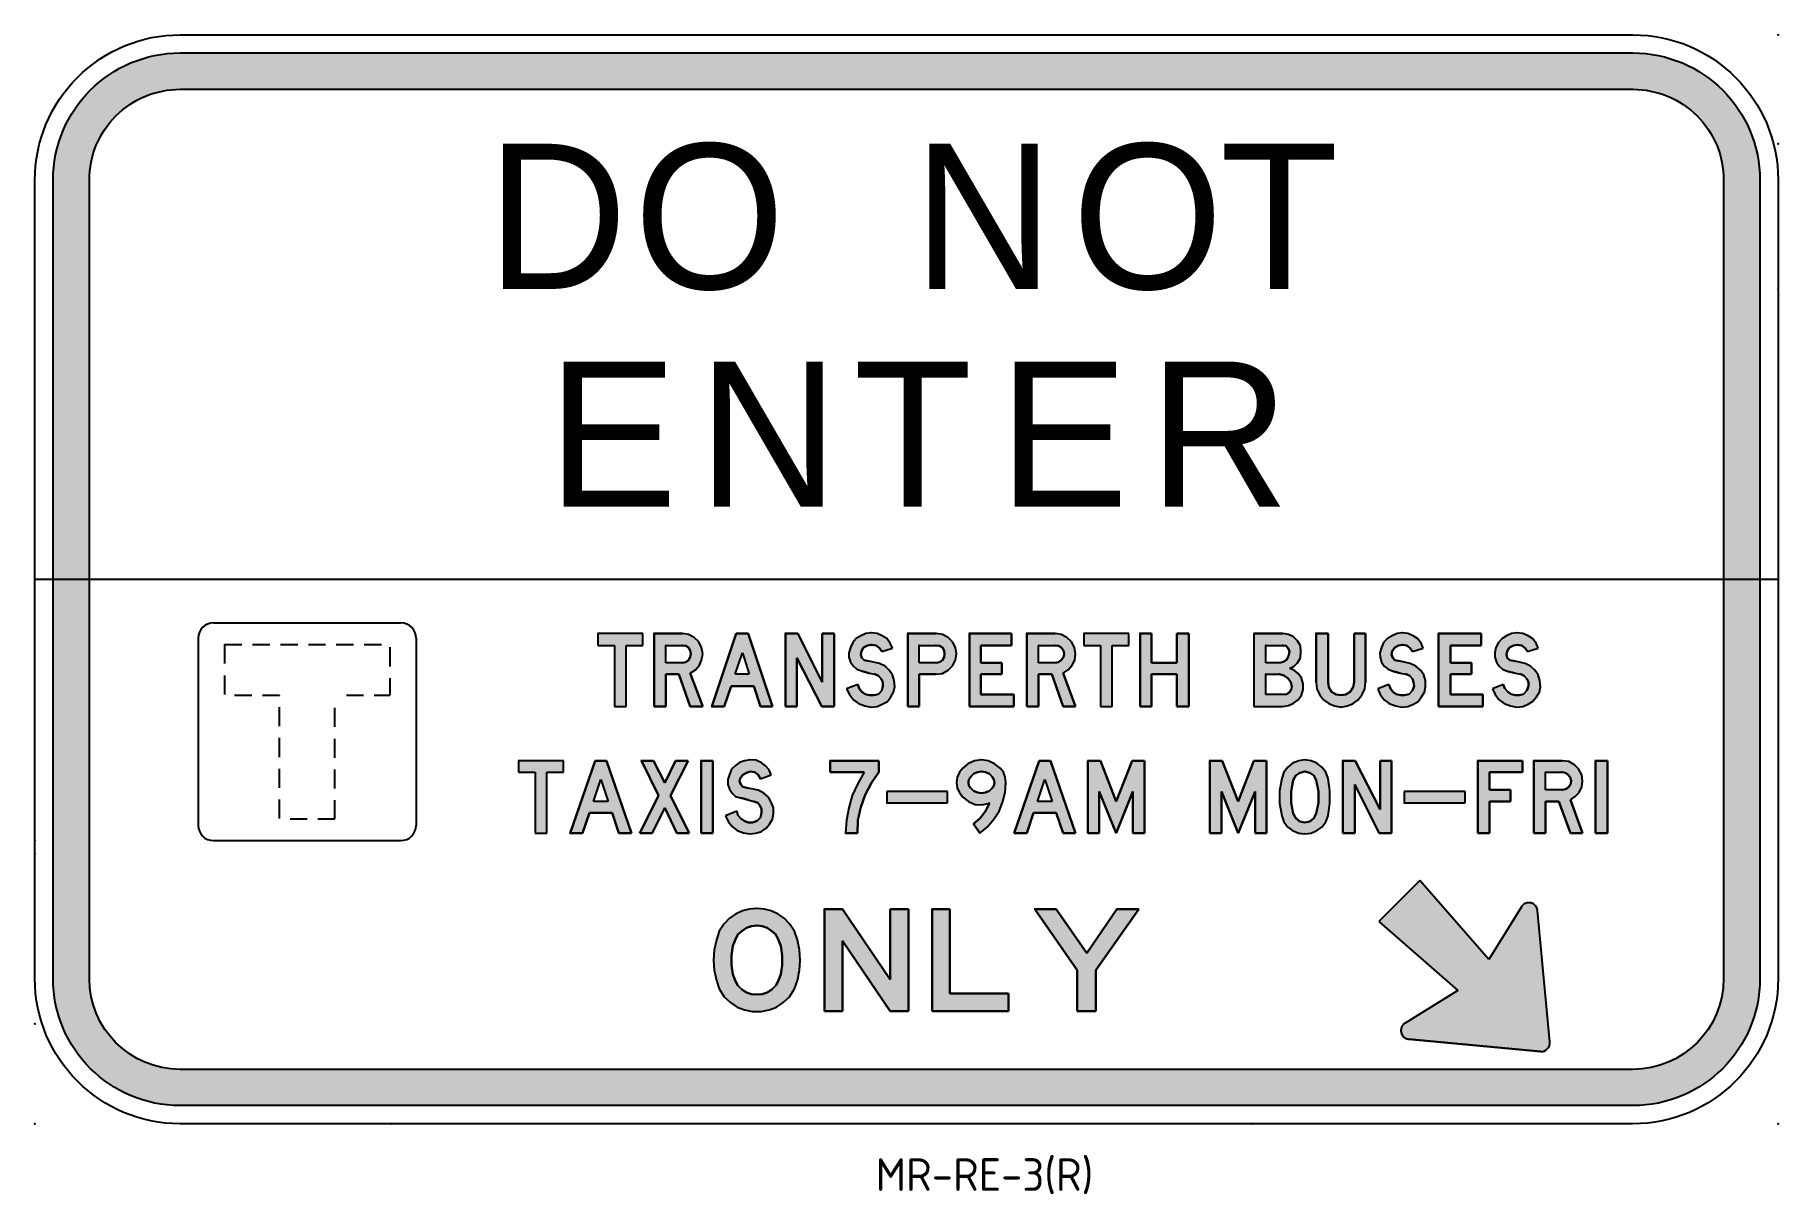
# Model space of a CAD drawing. Extents: x 107 to 267, y 160 to 266.
import ezdxf

# ---------------------------------------------------------------- set-up
doc = ezdxf.new("R2010")
doc.units = 0
doc.header["$MEASUREMENT"] = 0
doc.linetypes.add('CENTERX2', pattern=[101.60000000000001, 63.5, -12.7, 12.7, -12.7])
doc.layers.get('0').update_dxf_attribs({"linetype": 'CONTINUOUS'})
doc.layers.add('L35', color=3, linetype='CONTINUOUS')
doc.layers.add('T25', color=1, linetype='CONTINUOUS')
doc.styles.add('ESERIES', font='Eseries.shx')
doc.styles.add('ISO', font='iso3098b.shx')

msp = doc.modelspace()

# ---------------------------------------------------------------- texts
at = {"layer": 'L35', "style": 'ESERIES'}
for s, p in [('D', (148.7350453961659, 242.7482890388433)), ('O', (162.2142120628325, 242.7482890388433)), ('N', (187.8537953961659, 242.7482890388433)), ('O', (202.4267120628325, 242.7482890388433)), ('T', (215.9933787294992, 242.7482890388433)), ('E', (154.3079620628326, 222.7482890388433)), ('N', (168.1037953961659, 222.7482890388433)), ('T', (182.3642120628326, 222.7482890388433)), ('E', (195.6912953961659, 222.7482890388433)), ('R', (209.4871287294992, 222.7482890388433))]:
    msp.add_text(s, height=13.33333333333333, dxfattribs=at).set_placement(p)
at = {"layer": 'T25', "color": 3, "style": 'ISO'}
msp.add_text('MR-RE-3(R)', height=3, dxfattribs=at).set_placement((184.3956577164926, 159.9162687011471))

# ---------------------------------------------------------------- hatches: boundary and pattern name
at = {"layer": 'T25', "linetype": 'CENTERX2'}
h = msp.add_hatch(color=256, dxfattribs=at)
edge = h.paths.add_edge_path()
edge.add_arc((120.5641787294992, 252.7483223721766), 11.666633, 90, 180, ccw=False)
edge.add_line((120.5641787294992, 264.4149553721766), (253.8975787294993, 264.4149553721766))
edge.add_arc((253.8975787294993, 252.7483223721766), 11.66663299999999, 0, 90, ccw=False)
edge.add_line((265.5642117294993, 252.7483223721766), (265.5642117294993, 179.4149223721765))
edge.add_arc((253.8975787294993, 179.4149223721765), 11.66663299999999, -90, 0, ccw=False)
edge.add_line((253.8975787294993, 167.7482893721765), (120.5641787294992, 167.7482893721766))
edge.add_arc((120.5641787294993, 179.4149223721766), 11.66663300000002, 180, 269.9999999999999, ccw=False)
edge.add_line((108.8975457294993, 179.4149223721766), (108.8975457294992, 252.7483223721766))
edge = h.paths.add_edge_path(flags=16)
edge.add_arc((120.5641787294992, 252.7483223721766), 8.333300000000008, 89.99999999999977, 180, ccw=False)
edge.add_line((120.5641787294992, 261.0816223721766), (253.8975787294993, 261.0816223721766))
edge.add_arc((253.8975787294993, 252.7483223721766), 8.333300000000008, 0, 90, ccw=False)
edge.add_line((262.2308787294993, 252.7483223721766), (262.2308787294993, 179.4149223721765))
edge.add_arc((253.8975787294993, 179.4149223721766), 8.333300000000008, 270, 359.9999999999996, ccw=False)
edge.add_line((253.8975787294993, 171.0816223721766), (120.5641787294992, 171.0816223721766))
edge.add_arc((120.5641787294993, 179.4149223721766), 8.333300000000008, 180, 269.9999999999999, ccw=False)
edge.add_line((112.2308787294993, 179.4149223721766), (112.2308787294992, 252.7483223721766))
h = msp.add_hatch(color=256, dxfattribs=at)
h.paths.add_polyline_path([(161.511002633838, 210.0188098723027), (163.0187547408129, 210.0188098723027), (163.0187547408129, 211.1106303635604), (158.9114300356054, 211.1106303635605), (158.9114300356054, 210.0188098723027), (160.4191821425803, 210.0188098723027), (160.4191821425803, 204.4037330601203), (161.511002633838, 204.4037330601203)])
h.paths.add_polyline_path([(167.8539597735255, 207.7831774378226), (168.217899937278, 208.1991090535399), (168.4258657451367, 208.6670321212219), (168.529848649066, 209.238938092833), (168.4258657451367, 209.8108440644443), (168.1659084853134, 210.3307585840907), (167.7499768695963, 210.7466901998078), (167.2300623499495, 211.0066474596312), (166.6581563783384, 211.1106303635605), (166.6061649263739, 211.1106303635604), (164.0585837801059, 211.1106303635604), (164.0585837801059, 204.4037330601204), (165.1504042713636, 204.4037330601204), (165.1504042713636, 207.3672458221055), (166.3462076665506, 207.3672458221055), (167.3860367058437, 204.4037330601203), (168.529848649066, 204.4037330601203), (167.3860367058437, 207.4712287260348)])
h.paths.add_polyline_path([(165.1504042713636, 208.4070748613986), (165.1504042713636, 210.0188098723027), (166.6581563783387, 210.0188098723027), (166.9701050901265, 209.9668184203381), (167.2300623499496, 209.8108440644442), (167.3860367058437, 209.5508868046208), (167.4380281578083, 209.238938092833), (167.3860367058437, 208.9269893810451), (167.2300623499497, 208.6670321212218), (166.9701050901265, 208.4590663133632), (166.6581563783384, 208.4070748613985)], flags=16)
h.paths.add_polyline_path([(171.1294212472986, 206.2754253308478), (173.2090793258846, 206.2754253308478), (173.8329767494605, 204.4037330601203), (174.9247972407182, 204.4037330601203), (172.6891648062381, 211.1106303635604), (171.5973443149805, 211.1106303635604), (169.3617118805005, 204.4037330601203), (170.5055238237228, 204.4037330601204)])
h.paths.add_polyline_path([(171.4933614110512, 207.3672458221055), (172.1692502865916, 209.3429209967622), (172.7931477101674, 207.3672458221055), (172.7411562582028, 207.3672458221055)], flags=16)
h.paths.add_polyline_path([(177.1604296751982, 208.8749979290803), (179.4480535616429, 204.4037330601203), (180.5918655048652, 204.4037330601203), (180.5918655048652, 211.1106303635604), (179.5000450136075, 211.1106303635604), (179.5000450136075, 206.6393654946004), (177.2644125791275, 211.1106303635605), (176.1206006359051, 211.1106303635604), (176.1206006359051, 204.4037330601203), (177.1604296751982, 204.4037330601203)])
h.paths.add_polyline_path([(185.271096181684, 208.0951261496105), (184.7511816620374, 208.3550834094339), (183.8153355266737, 208.5630492172925), (183.3474124589918, 208.6670321212219), (183.1394466511332, 208.8749979290804), (183.0354637472038, 209.1869466408683), (183.0874551991685, 209.4988953526563), (183.2954210070272, 209.8108440644442), (183.6593611707797, 210.0188098723027), (184.0233013345322, 210.0708013242674), (184.4392329502495, 210.0188098723028), (184.7511816620374, 209.7588526124794), (184.959147469896, 209.4469039006916), (185.9469850572244, 209.7588526124795), (185.7390192493657, 210.2267756801614), (185.4270705375779, 210.6427072958786), (185.0111389218603, 210.9026645557021), (184.5432158541787, 211.1106303635605), (184.0233013345322, 211.1626218155251), (183.5033868148857, 211.1106303635604), (183.0354637472038, 210.9026645557018), (182.6195321314867, 210.6427072958786), (182.3075834196987, 210.278767132126), (182.0996176118403, 209.8108440644444), (181.9436432559462, 209.3429209967622), (181.9436432559462, 208.926989381045), (182.0996176118401, 208.4590663133632), (182.3595748716634, 208.0951261496106), (182.6715235834512, 207.8351688897874), (183.2434295550617, 207.6272030819289), (183.8153355266738, 207.4712287260349), (184.3352500463202, 207.3672458221055), (184.6471987581082, 207.2112714662115), (184.9071560179313, 206.9513142063883), (185.0631303738253, 206.6393654946004), (185.0631303738253, 206.2754253308479), (184.959147469896, 205.8594937151306), (184.6471987581081, 205.5475450033427), (184.2312671423909, 205.4435620994134), (184.1792756904262, 205.4435620994134), (183.8153355266737, 205.4435620994134), (183.4513953629211, 205.5475450033427), (183.1394466511333, 205.7555108112012), (182.8794893913099, 206.0674595229892), (182.7755064873806, 206.4313996867418), (181.7356774480876, 206.0154680710245), (181.9956347079107, 205.4955535513781), (182.3595748716633, 205.0276304836963), (182.8274979393453, 204.6636903199437), (183.3994039109564, 204.455724512085), (183.9713098825677, 204.3517416081557), (184.5432158541787, 204.4037330601203), (185.0111389218606, 204.611698867979), (185.4790619895425, 204.8716561278022), (185.7910107013305, 205.2875877435195), (186.0509679611537, 205.7035193592367), (186.154950865083, 206.2234338788831), (186.1029594131184, 206.7953398504941), (185.9469850572243, 207.3152543701409), (185.6350363454365, 207.731185985858)])
h.paths.add_polyline_path([(191.4580789654775, 208.1471176015753), (191.7180362253008, 208.6670321212218), (191.8220191292301, 209.238938092833), (191.7180362253007, 209.8108440644442), (191.4580789654775, 210.3307585840906), (191.0421473497603, 210.7466901998079), (190.5222328301136, 211.0066474596312), (189.9503268585027, 211.1106303635604), (189.8983354065379, 211.1106303635604), (187.35075426027, 211.1106303635604), (187.35075426027, 204.4037330601203), (188.390583299563, 204.4037330601203), (188.390583299563, 207.3672458221055), (189.9503268585023, 207.3672458221055), (190.5222328301138, 207.4192372740701), (191.0421473497603, 207.7311859858581)])
h.paths.add_polyline_path([(188.390583299563, 208.4070748613985), (188.3905832995631, 210.0188098723028), (189.9503268585025, 210.0188098723028), (190.2622755702904, 209.9668184203381), (190.5222328301137, 209.8108440644441), (190.6782071860077, 209.5508868046209), (190.7301986379724, 209.238938092833), (190.6782071860077, 208.926989381045), (190.5222328301138, 208.6670321212218), (190.2622755702905, 208.4590663133632), (189.9503268585025, 208.4070748613985)], flags=16)
h.paths.add_polyline_path([(194.0576515637101, 207.3672458221055), (195.9813352864022, 207.3672458221055), (195.9813352864022, 208.4070748613985), (194.0576515637101, 208.4070748613986), (194.0576515637101, 210.0188098723027), (196.8651899698013, 210.0188098723027), (196.8651899698013, 211.1106303635604), (193.0178225244171, 211.1106303635604), (193.0178225244171, 204.4037330601204), (197.0731557776599, 204.4037330601203), (197.0731557776599, 205.495553551378), (194.0576515637101, 205.495553551378)])
h.paths.add_polyline_path([(202.0643351662665, 207.7831774378227), (202.4282753300189, 208.1991090535398), (202.6882325898423, 208.6670321212218), (202.7402240418069, 209.2389380928331), (202.6362411378776, 209.8108440644442), (202.3762838780542, 210.3307585840907), (201.9603522623371, 210.7466901998079), (201.4404377426907, 211.0066474596312), (200.8685317710794, 211.1106303635605), (200.8165403191148, 211.1106303635604), (198.2689591728469, 211.1106303635604), (198.2689591728469, 204.4037330601204), (199.3607796641046, 204.4037330601203), (199.3607796641046, 207.3672458221055), (200.5565830592915, 207.3672458221055), (201.5964120985846, 204.4037330601203), (202.740224041807, 204.4037330601203), (201.5964120985846, 207.4712287260348)])
h.paths.add_polyline_path([(200.8685317710792, 208.4070748613985), (199.3607796641046, 208.4070748613985), (199.3607796641045, 210.0188098723027), (200.8685317710796, 210.0188098723028), (201.1804804828674, 209.966818420338), (201.4404377426906, 209.8108440644442), (201.6484035505493, 209.5508868046209), (201.7003950025139, 209.238938092833), (201.6484035505493, 208.9269893810451), (201.4404377426906, 208.6670321212218), (201.1804804828673, 208.4590663133632)], flags=16)
h.paths.add_polyline_path([(206.1196684195093, 210.0188098723027), (207.6274205264842, 210.0188098723027), (207.6274205264842, 211.1106303635604), (203.5200958212768, 211.1106303635604), (203.5200958212767, 210.0188098723027), (205.0278479282516, 210.0188098723027), (205.0278479282516, 204.4037330601203), (206.1196684195093, 204.4037330601204)])
h.paths.add_polyline_path([(213.1385144347373, 211.1106303635604), (212.0466939434796, 211.1106303635604), (212.0466939434797, 208.4070748613985), (209.7070786050703, 208.4070748613986), (209.7070786050703, 211.1106303635605), (208.6672495657773, 211.1106303635604), (208.6672495657773, 204.4037330601203), (209.7070786050703, 204.4037330601203), (209.7070786050703, 207.3672458221055), (212.0466939434796, 207.3672458221055), (212.0466939434796, 204.4037330601204), (213.1385144347373, 204.4037330601203)])
h.paths.add_polyline_path([(222.44498433641, 207.887160341752), (222.8089245001625, 208.0951261496105), (223.1208732119505, 208.4070748613985), (223.3808304717738, 208.8749979290805), (223.4328219237384, 209.4469039006916), (223.3808304717737, 209.9668184203382), (223.1208732119505, 210.4347414880202), (222.7569330481981, 210.7986816517725), (222.2890099805161, 211.0066474596311), (221.7690954608698, 211.1106303635604), (221.7171040089049, 211.1106303635604), (219.1175314106723, 211.1106303635604), (219.1175314106723, 204.4037330601203), (221.7690954608695, 204.4037330601203), (222.2890099805161, 204.5077159640496), (222.7569330481979, 204.7156817719083), (223.1728646639151, 205.0276304836961), (223.4848133757031, 205.4435620994135), (223.640787731597, 205.9634766190599), (223.640787731597, 206.4833911387065), (223.4848133757031, 207.0033056583532), (223.1728646639152, 207.41923727407), (222.8609159521271, 207.6791945338935)])
h.paths.add_polyline_path([(220.20935190193, 207.3672458221055), (221.4571467490816, 207.3672458221055), (221.8730783647987, 207.2632629181762), (222.2370185285515, 207.0033056583529), (222.4969757883746, 206.6393654946004), (222.600958692304, 206.2234338788832), (222.5489672403394, 205.9634766190599), (222.3929928844453, 205.7035193592366), (222.133035624622, 205.5475450033427), (221.8730783647988, 205.495553551378), (220.20935190193, 205.495553551378)], flags=16)
h.paths.add_polyline_path([(220.20935190193, 208.4070748613985), (220.20935190193, 210.0188098723027), (221.7690954608696, 210.0188098723027), (222.0810441726575, 209.9668184203381), (222.289009980516, 209.706861160515), (222.3929928844454, 209.4469039006916), (222.2890099805161, 209.0309722849744), (222.1330356246221, 208.7190235731864), (221.8210869128341, 208.5110577653278), (221.4571467490816, 208.4070748613985)], flags=16)
h.paths.add_polyline_path([(225.9284116180417, 211.1106303635604), (224.836591126784, 211.1106303635604), (224.836591126784, 206.6393654946008), (224.8885825787488, 206.0154680710244), (225.1485398385719, 205.495553551378), (225.5124800023246, 205.0276304836961), (225.9804030700064, 204.6636903199436), (226.5003175896528, 204.455724512085), (227.1242150132287, 204.3517416081557), (227.6961209848398, 204.455724512085), (228.2160355044863, 204.6636903199435), (228.6839585721682, 205.0276304836961), (229.0478987359209, 205.4955535513782), (229.3078559957441, 206.0154680710245), (229.3598474477087, 206.6393654946002), (229.3598474477087, 211.1106303635604), (228.3200184084157, 211.1106303635604), (228.3200184084157, 206.6393654946004), (228.2160355044864, 206.1714424269186), (227.9560782446631, 205.7555108112013), (227.5401466289459, 205.495553551378), (227.1242150132286, 205.4435620994134), (226.656291945547, 205.495553551378), (226.2403603298296, 205.7555108112013), (225.9804030700064, 206.1714424269184), (225.9284116180417, 206.6393654946002)])
h.paths.add_polyline_path([(231.8034456900474, 209.4988953526562), (232.0634029498706, 209.8108440644442), (232.3753516616584, 210.0188098723027), (232.739291825411, 210.0708013242674), (233.1552234411283, 210.0188098723027), (233.4671721529162, 209.7588526124795), (233.6751379607748, 209.4469039006916), (234.6629755481032, 209.7588526124795), (234.4550097402448, 210.2267756801613), (234.1430610284567, 210.6427072958786), (233.7271294127395, 210.9026645557018), (233.2592063450578, 211.1106303635604), (232.7392918254111, 211.1626218155251), (232.2713687577292, 211.1106303635604), (231.8034456900474, 210.9026645557018), (231.3875140743302, 210.6427072958786), (231.0235739105775, 210.278767132126), (230.8156081027189, 209.8108440644438), (230.659633746825, 209.3429209967622), (230.7116251987897, 208.9269893810444), (230.815608102719, 208.4590663133633), (231.0755653625423, 208.0951261496106), (231.4395055262948, 207.8351688897874), (231.9594200459412, 207.6272030819289), (232.5313260175525, 207.4712287260349), (233.1032319891637, 207.3672458221055), (233.4151807009516, 207.2112714662116), (233.6751379607748, 206.9513142063884), (233.7791208647041, 206.6393654946003), (233.8311123166688, 206.2754253308479), (233.6751379607749, 205.8594937151306), (233.363189248987, 205.5475450033427), (232.9472576332697, 205.4435620994134), (232.8952661813051, 205.4435620994134), (232.5833174695171, 205.4435620994134), (232.1673858538, 205.5475450033427), (231.855437142012, 205.7555108112013), (231.6474713341534, 206.0674595229892), (231.4914969782594, 206.4313996867417), (230.5036593909311, 206.0154680710246), (230.7116251987898, 205.4955535513779), (231.0755653625422, 205.0276304836962), (231.5434884302242, 204.6636903199436), (232.1153944018352, 204.455724512085), (232.6873003734463, 204.3517416081557), (233.2592063450576, 204.4037330601203), (233.7791208647041, 204.611698867979), (234.1950524804214, 204.8716561278022), (234.5070011922094, 205.2875877435195), (234.7669584520325, 205.7035193592366), (234.8709413559619, 206.2234338788834), (234.8709413559618, 206.7953398504944), (234.7149670000678, 207.3152543701408), (234.40301828828, 207.731185985858), (233.9870866725629, 208.0951261496106), (233.4671721529164, 208.3550834094338), (232.5313260175525, 208.5630492172925), (232.0634029498707, 208.6670321212218), (231.855437142012, 208.8749979290804), (231.7514542380827, 209.1869466408683)])
h.paths.add_polyline_path([(239.0822489650987, 208.4070748613985), (237.1585652424065, 208.4070748613985), (237.1585652424065, 210.0188098723027), (239.9661036484977, 210.0188098723027), (239.9661036484977, 211.1106303635604), (236.0667447511489, 211.1106303635605), (236.0667447511489, 204.4037330601204), (240.1220780043917, 204.4037330601203), (240.1220780043917, 205.495553551378), (237.1585652424065, 205.4955535513781), (237.1585652424065, 207.3672458221055), (239.0822489650986, 207.3672458221055)])
h.paths.add_polyline_path([(242.3577104388717, 209.4988953526562), (242.5656762467303, 209.8108440644441), (242.9296164104829, 210.0188098723028), (243.2935565742355, 210.0708013242674), (243.7094881899527, 210.0188098723027), (244.0214369017406, 209.7588526124795), (244.2294027095992, 209.4469039006916), (245.2172402969276, 209.7588526124795), (245.009274489069, 210.2267756801616), (244.697325777281, 210.6427072958786), (244.2813941615637, 210.9026645557019), (243.813471093882, 211.1106303635604), (243.2935565742354, 211.1626218155251), (242.7736420545889, 211.1106303635604), (242.305718986907, 210.9026645557018), (241.8897873711899, 210.6427072958786), (241.5778386594018, 210.2787671321259), (241.3178813995787, 209.8108440644441), (241.2138984956493, 209.3429209967624), (241.2138984956493, 208.926989381045), (241.3698728515434, 208.4590663133631), (241.6298301113665, 208.0951261496106), (241.9417788231547, 207.8351688897873), (242.4616933428009, 207.6272030819289), (243.0855907663763, 207.4712287260345), (243.6055052860233, 207.3672458221056), (243.9174539978113, 207.2112714662115), (244.1774112576346, 206.9513142063883), (244.3333856135285, 206.6393654946005), (244.3333856135285, 206.2754253308479), (244.1774112576345, 205.8594937151306), (243.8654625458466, 205.5475450033427), (243.5015223820941, 205.4435620994134), (243.4495309301294, 205.4435620994134), (243.0855907663768, 205.4435620994134), (242.7216506026243, 205.5475450033427), (242.4097018908363, 205.7555108112013), (242.1497446310131, 206.067459522989), (241.9937702751191, 206.4313996867418), (241.0059326877908, 206.0154680710246), (241.2658899476142, 205.4955535513778), (241.6298301113666, 205.0276304836963), (242.0977531790484, 204.6636903199436), (242.6696591506596, 204.455724512085), (243.2415651222708, 204.3517416081557), (243.813471093882, 204.4037330601203), (244.2813941615639, 204.6116988679789), (244.6973257772811, 204.8716561278023), (245.0612659410337, 205.2875877435196), (245.3212232008569, 205.7035193592367), (245.4252061047861, 206.2234338788832), (245.3732146528215, 206.795339850494), (245.2172402969276, 207.3152543701408), (244.9052915851398, 207.7311859858578), (244.4893599694224, 208.0951261496106), (244.0214369017406, 208.3550834094338), (243.0855907663768, 208.5630492172925), (242.6176676986949, 208.6670321212218), (242.3577104388717, 208.8749979290804), (242.3057189869071, 209.1869466408685)])
h = msp.add_hatch(color=256, dxfattribs=at)
h.paths.add_polyline_path([(154.2321993587867, 198.3727246322207), (155.7399514657616, 198.3727246322207), (155.7399514657616, 199.4125536715138), (151.6326267605541, 199.4125536715138), (151.6326267605541, 198.3727246322207), (153.140378867529, 198.3727246322207), (153.140378867529, 192.7576478200383), (154.2321993587867, 192.7576478200383)])
h.paths.add_polyline_path([(159.6913018150751, 199.4125536715138), (158.6514727757821, 199.4125536715138), (156.3638488893374, 192.7576478200383), (157.5076608325598, 192.7576478200383), (158.1315582561356, 194.6293400907658), (160.2112163347217, 194.6293400907658), (160.8351137582975, 192.7576478200383), (161.9789257015198, 192.7576478200383)])
h.paths.add_polyline_path([(158.4954984198882, 195.6691691300588), (159.1713872954287, 197.6968357566803), (159.8472761709691, 195.6691691300588), (159.7952847190045, 195.6691691300588)], flags=16)
h.paths.add_polyline_path([(165.5663358870808, 196.24107510167), (167.178070897985, 199.4125536715137), (166.0342589547627, 199.4125536715138), (165.0464213674343, 197.3848870448924), (164.0065923281413, 199.4125536715138), (162.9147718368836, 199.4125536715138), (164.4745153958231, 196.24107510167), (162.7587974809896, 192.7576478200383), (163.9026094242119, 192.7576478200383), (165.0464213674343, 195.0972631584476), (166.1382418586919, 192.7576478200383), (167.2820538019144, 192.7576478200383)])
h.paths.add_polyline_path([(169.4656947844298, 199.4125536715138), (168.3738742931721, 199.4125536715138), (168.373874293172, 192.7576478200383), (169.4656947844298, 192.7576478200383)])
h.paths.add_polyline_path([(174.1449254612485, 196.4490409095287), (173.6250109416018, 196.7089981693518), (172.6891648062381, 196.9169639772105), (172.2212417385562, 197.0209468811398), (172.0132759306976, 197.2289126889983), (171.9092930267684, 197.5408614007863), (171.961284478733, 197.8008186606095), (172.2212417385562, 198.1127673723974), (172.5331904503441, 198.320733180256), (172.8971306140967, 198.4247160841854), (173.3130622298139, 198.3727246322207), (173.6250109416019, 198.1127673723974), (173.8329767494605, 197.7488272086449), (174.8208143367889, 198.1127673723975), (174.6128485289303, 198.5806904400794), (174.3008998171423, 198.944630603832), (173.8849682014252, 199.2565793156198), (173.4170451337432, 199.4645451234784), (172.8971306140968, 199.516536575443), (172.37721609445, 199.4125536715137), (171.9092930267684, 199.2565793156199), (171.5453528630158, 198.9966220557965), (171.1814126992633, 198.632681892044), (170.9734468914046, 198.164758824362), (170.8174725355107, 197.6968357566802), (170.8174725355107, 197.2289126889984), (170.9734468914046, 196.8129810732812), (171.2334041512279, 196.4490409095284), (171.5453528630159, 196.1370921977407), (172.117258834627, 195.9811178418467), (172.6891648062364, 195.8251434859532), (173.2090793258861, 195.6691691300591), (173.5730194896372, 195.5651862261296), (173.7809852974959, 195.3052289663063), (173.9369596533898, 194.9932802545183), (173.9369596533897, 194.6293400907657), (173.8329767494604, 194.2134084750485), (173.5210280376726, 193.9014597632607), (173.1050964219554, 193.7454854073667), (173.0531049699907, 193.7454854073667), (172.6891648062382, 193.7454854073667), (172.3252246424856, 193.9014597632607), (172.0132759306977, 194.1094255711193), (171.7533186708744, 194.4213742829073), (171.6493357669451, 194.7853144466598), (170.6095067276521, 194.3693828309426), (170.8694639874753, 193.849468311296), (171.2334041512279, 193.3815452436142), (171.7013272189096, 193.0176050798616), (172.2732331905206, 192.809639272003), (172.8451391621322, 192.7056563680736), (173.4170451337432, 192.7576478200383), (173.9369596533897, 192.9136221759322), (174.3528912691069, 193.2255708877201), (174.664839980895, 193.5895110514728), (174.9247972407182, 194.0574341191546), (175.0287801446475, 194.5773486388011), (175.0287801446474, 195.0972631584476), (174.8208143367886, 195.6171776780946), (174.5608570769656, 196.085100745776)])
h = msp.add_hatch(color=256, dxfattribs=at)
h.paths.add_polyline_path([(184.6991902100727, 198.3727246322207), (184.6991902100728, 199.4125536715138), (180.2279253411127, 199.4125536715138), (180.2279253411127, 198.3727246322207), (183.3474124589918, 198.3727246322207), (182.7755064873806, 197.3328955929277), (182.2555919677341, 196.24107510167), (181.9436432559462, 195.0972631584477), (181.7356774480876, 193.9534512152252), (181.6316945441583, 192.7576478200383), (182.723515035416, 192.7576478200383), (182.7755064873806, 193.9534512152254), (183.0354637472038, 195.1492546104122), (183.4513953629211, 196.2930665536347), (184.0233013345323, 197.3848870448924)])
h.paths.add_polyline_path([(190.9901558977956, 196.6050152654226), (185.4270705375779, 196.6050152654225), (185.4270705375779, 195.5651862261296), (190.9901558977956, 195.5651862261295)])
h.paths.add_polyline_path([(196.2932839981901, 196.5010323614932), (196.3452754501548, 197.436878496857), (196.2932839981901, 197.9048015645387), (196.1373096422961, 198.3727246322208), (195.825360930508, 198.7366647959735), (195.3054464108617, 199.1525964116906), (194.7335404392506, 199.4125536715137), (194.1096430156747, 199.5165365754431), (193.4857455920988, 199.4125536715138), (192.8618481685231, 199.1525964116905), (192.3939251008412, 198.7366647959733), (192.0819763890533, 198.3727246322208), (191.8740105811947, 197.9048015645388), (191.8220191292301, 197.436878496857), (191.8740105811947, 196.9169639772104), (192.0819763890533, 196.5010323614933), (192.3939251008411, 196.0851007457761), (192.9138396204877, 195.6691691300588), (193.5377370440637, 195.4092118702356), (194.1616344676395, 195.3572204182709), (194.8375233431798, 195.5131947741648), (194.4735831794273, 194.7853144466598), (194.0056601117454, 194.1614170230839), (193.3817626881696, 193.6415025034374), (193.9536686597808, 192.7576478200383), (194.6295575353213, 193.3295537916495), (195.253454958897, 194.0574341191545), (195.7213780265789, 194.7853144466598), (196.0853181903315, 195.6691691300589)])
h.paths.add_polyline_path([(194.8375233431799, 196.6570067173872), (194.4735831794272, 196.5010323614932), (194.1096430156748, 196.4490409095286), (193.7457028519221, 196.5010323614933), (193.3817626881697, 196.6570067173872), (193.1218054283464, 196.9169639772106), (192.9658310724524, 197.124929785069), (192.9138396204877, 197.4368784968569), (192.9658310724524, 197.6968357566801), (193.1218054283464, 197.9567930165035), (193.3817626881696, 198.2167502763268), (193.7457028519221, 198.3727246322207), (194.1096430156748, 198.4247160841854), (194.4735831794272, 198.3727246322207), (194.8375233431799, 198.2167502763268), (195.0974806030032, 197.9567930165035), (195.253454958897, 197.6968357566802), (195.3054464108617, 197.436878496857), (195.2534549588971, 197.1249297850691), (195.0974806030032, 196.9169639772106)], flags=16)
h.paths.add_polyline_path([(200.4526001553623, 199.4125536715138), (199.4127711160692, 199.4125536715138), (197.1251472296245, 192.7576478200383), (198.2689591728469, 192.7576478200383), (198.8928565964227, 194.6293400907658), (200.9725146750088, 194.6293400907657), (201.5964120985846, 192.7576478200383), (202.740224041807, 192.7576478200383)])
h.paths.add_polyline_path([(199.2567967601753, 195.6691691300588), (199.9326856357158, 197.6968357566803), (200.6085745112562, 195.6691691300588), (200.5565830592916, 195.6691691300588)], flags=16)
h.paths.add_polyline_path([(204.9238650243223, 196.6050152654224), (206.4836085832619, 192.7576478200383), (207.9913606902368, 196.6050152654226), (207.9913606902367, 192.7576478200383), (209.0831811814945, 192.7576478200383), (209.0831811814945, 199.4125536715138), (207.9393692382721, 199.4125536715138), (206.4836085832619, 195.6691691300588), (205.0278479282516, 199.4125536715138), (203.8840359850293, 199.4125536715138), (203.8840359850293, 192.7576478200383), (204.9238650243223, 192.7576478200383)])
h = msp.add_hatch(color=256, dxfattribs=at)
h.paths.add_polyline_path([(216.2060101006518, 199.4125536715138), (215.0621981574295, 199.4125536715138), (215.0621981574295, 192.7576478200383), (216.1540186486871, 192.7576478200383), (216.1540186486872, 196.6050152654226), (217.6617707556621, 192.7576478200383), (219.2215143146016, 196.6050152654226), (219.2215143146016, 192.7576478200383), (220.2613433538946, 192.7576478200383), (220.2613433538946, 199.4125536715138), (219.1175314106723, 199.4125536715138), (217.661770755662, 195.6691691300587)])
h.paths.add_polyline_path([(225.9284116180417, 197.8008186606097), (225.7204458101832, 198.3727246322205), (225.3565056464304, 198.8406476999027), (224.8885825787487, 199.2045878636551), (224.368668059102, 199.4125536715138), (223.7967620874909, 199.5165365754431), (223.2248561158797, 199.4125536715138), (222.6529501442687, 199.2045878636552), (222.2370185285515, 198.8406476999027), (221.8730783647989, 198.3727246322208), (221.6651125569402, 197.8008186606097), (221.4571467490816, 196.6570067173873), (221.4571467490816, 195.5131947741649), (221.6651125569402, 194.3693828309428), (221.8730783647989, 193.7974768593313), (222.2370185285515, 193.3295537916495), (222.6529501442686, 193.0176050798615), (223.2248561158797, 192.7576478200383), (223.7967620874911, 192.7056563680736), (224.3686680591022, 192.7576478200383), (224.8885825787488, 193.0176050798616), (225.3565056464306, 193.3295537916495), (225.7204458101831, 193.7974768593313), (225.9284116180417, 194.3693828309426), (226.0843859739356, 195.5131947741648), (226.0843859739356, 196.6570067173868)])
h.paths.add_polyline_path([(222.7049415962333, 197.6448443047156), (222.9648988560565, 198.0607759204328), (223.3288390198091, 198.320733180256), (223.796762087491, 198.4247160841854), (224.2646851551728, 198.3207331802561), (224.6286253189255, 198.0607759204328), (224.836591126784, 197.6448443047157), (225.0445569346427, 196.6050152654225), (225.0445569346426, 195.5651862261296), (224.836591126784, 194.5773486388012), (224.6286253189254, 194.1614170230839), (224.2646851551728, 193.849468311296), (223.796762087491, 193.7454854073667), (223.3288390198091, 193.849468311296), (222.9648988560566, 194.1614170230838), (222.7049415962332, 194.5773486388012), (222.5489672403394, 195.5651862261294), (222.5489672403393, 196.6050152654225)], flags=16)
h.paths.add_polyline_path([(228.4240013123449, 199.4125536715138), (227.2801893691226, 199.4125536715137), (227.2801893691226, 192.7576478200383), (228.3720098603803, 192.7576478200383), (228.3720098603803, 197.2289126889983), (230.6076422948603, 192.7576478200383), (231.7514542380827, 192.7576478200383), (231.7514542380827, 199.4125536715138), (230.7116251987896, 199.4125536715138), (230.7116251987897, 194.9412888025536)])
h.paths.add_polyline_path([(238.5103429934874, 196.6050152654226), (232.895266181305, 196.6050152654226), (232.8952661813051, 195.5651862261295), (238.5103429934875, 195.5651862261295)])
h.paths.add_polyline_path([(242.6696591506596, 196.7609896213165), (240.7459754279675, 196.7609896213165), (240.7459754279675, 198.3727246322207), (243.7614796419173, 198.3727246322207), (243.7614796419174, 199.4125536715138), (239.6541549367098, 199.4125536715138), (239.6541549367098, 192.7576478200383), (240.7459754279675, 192.7576478200383), (240.7459754279675, 195.6691691300588), (242.6696591506596, 195.6691691300589)])
h.paths.add_polyline_path([(248.5966846746298, 196.1370921977407), (248.9606248383825, 196.5010323614933), (249.2205820982057, 197.0209468811396), (249.2725735501704, 197.5408614007862), (249.2205820982058, 198.1127673723976), (248.9086333864178, 198.6846733440086), (248.5446932226654, 199.0486135077611), (248.0247787030187, 199.3605622195491), (247.4008812794428, 199.4125536715138), (247.3488898274783, 199.4125536715138), (244.8013086812103, 199.4125536715137), (244.8013086812103, 192.7576478200383), (245.893129172468, 192.7576478200383), (245.893129172468, 195.6691691300588), (247.0889325676551, 195.6691691300588), (248.1807530589127, 192.7576478200383), (249.2725735501704, 192.7576478200383), (248.1807530589126, 195.8251434859527)])
h.paths.add_polyline_path([(245.8931291724681, 196.7609896213165), (245.893129172468, 198.3727246322207), (247.4008812794429, 198.3727246322207), (247.7128299912308, 198.3207331802561), (247.9727872510542, 198.1127673723974), (248.1807530589128, 197.8528101125741), (248.2327445108774, 197.5408614007863), (248.1807530589127, 197.2289126889984), (247.972787251054, 196.968955429175), (247.7128299912308, 196.8129810732811), (247.4008812794429, 196.7609896213165)], flags=16)
h.paths.add_polyline_path([(251.5601974366151, 199.4125536715137), (250.4683769453574, 199.4125536715138), (250.4683769453574, 192.7576478200383), (251.5601974366151, 192.7576478200383)])
msp.add_hatch(color=256, dxfattribs=at).paths.add_polyline_path([(234.3556249971017, 188.4148923721766), (230.5843888307735, 184.6436562058483), (237.8440184509554, 178.3268356272484), (232.9924478145402, 175.3305349221405, 0.7195323507000867), (233.3381433880946, 173.853372984275), (245.406099113768, 172.7220021277995, 0.4700935059844252), (246.2772790620847, 173.5931820750866), (245.1459082187632, 185.6611378139141, 0.7195323511485475), (243.6687462808095, 186.0068333884098), (240.6724455757016, 181.1552627519946)])
h = msp.add_hatch(color=256, dxfattribs=at)
h.paths.add_polyline_path([(176.9524638673396, 178.4599985297591), (177.2124211271629, 179.239870309229), (177.4203869350215, 180.1757164445924), (177.4723783869862, 181.1115625799566), (177.4203869350215, 182.0474087153198), (177.2124211271627, 182.9832548506839), (176.9524638673396, 183.7631266301535), (176.4845407996576, 184.4390155056941), (176.0166177319757, 184.9589300253405), (175.444711760365, 185.322870189093), (174.8208143367889, 185.634818900881), (174.1969169132129, 185.7907932567749), (173.5210280376725, 185.8427847087396), (172.7931477101673, 185.7907932567749), (172.1692502865917, 185.634818900881), (171.5453528630159, 185.3228701890931), (170.9734468914046, 184.9589300253405), (170.5055238237228, 184.439015505694), (170.0376007560409, 183.7631266301535), (169.7776434962176, 182.9832548506836), (169.569677688359, 182.0474087153202), (169.5176862363943, 181.1115625799561), (169.569677688359, 180.1757164445922), (169.7776434962177, 179.239870309229), (170.0376007560409, 178.4599985297591), (170.5055238237229, 177.7321182022538), (171.077429795334, 177.2122036826075), (171.7013272189097, 176.7962720668902), (172.3772160944501, 176.536314807067), (173.1050964219553, 176.380340451173), (173.8849682014252, 176.380340451173), (174.6128485289304, 176.5363148070669), (175.2887374044708, 176.7962720668902), (175.9126348280466, 177.2122036826075), (176.4845407996578, 177.7321182022539)])
h.paths.add_polyline_path([(171.7533186708744, 178.7719472415469), (171.4933614110512, 179.2398703092287), (171.2853956031925, 179.8117762808399), (171.1814126992632, 180.6436395122747), (171.1814126992632, 181.5274941956734), (171.2853956031925, 182.4113488790726), (171.4933614110512, 182.9312633987193), (171.7533186708744, 183.4511779183656), (172.1172588346268, 183.7631266301534), (172.5331904503441, 184.0750753419414), (173.001113518026, 184.2310496978354), (173.5210280376727, 184.2830411498001), (173.9889511053544, 184.2310496978354), (174.4568741730363, 184.0750753419414), (174.8728057887531, 183.7631266301535), (175.236745952506, 183.4511779183656), (175.4967032123295, 182.9312633987192), (175.704669020188, 182.4113488790726), (175.8086519241173, 181.5274941956736), (175.8086519241173, 180.6436395122745), (175.7046690201879, 179.81177628084), (175.4967032123293, 179.2398703092287), (175.2367459525061, 178.7719472415469), (174.8728057887535, 178.4080070777944), (174.4568741730363, 178.1480498179711), (173.9889511053545, 177.9920754620772), (173.5210280376727, 177.9400840101125), (173.001113518026, 177.9920754620772), (172.5331904503442, 178.1480498179711), (172.1172588346269, 178.4080070777945)], flags=16)
h.paths.add_polyline_path([(181.371737284335, 182.8792719467544), (185.7390192493658, 176.4323319031376), (187.4027457122346, 176.4323319031376), (187.4027457122346, 185.7907932567749), (185.7390192493658, 185.7907932567749), (185.7390192493658, 179.3438532131582), (181.371737284335, 185.7907932567749), (179.7080108214661, 185.7907932567749), (179.7080108214661, 176.4323319031376), (181.371737284335, 176.4323319031376)])
h.paths.add_polyline_path([(191.1981217056542, 185.7907932567749), (189.58638669475, 185.7907932567749), (189.58638669475, 176.4323319031376), (196.6052327099781, 176.4323319031376), (196.605232709978, 178.0440669140418), (191.1981217056542, 178.0440669140418)])
h.paths.add_polyline_path([(200.9725146750088, 185.7907932567749), (198.996839500352, 185.7907932567749), (202.8961983977009, 180.1757164445926), (202.8961983977009, 176.4323319031376), (204.6119163125344, 176.4323319031377), (204.6119163125344, 180.1757164445925), (208.5632666618479, 185.7907932567749), (206.5356000352265, 185.7907932567749), (203.7800530811, 181.7354600035321)])

# ---------------------------------------------------------------- linework, layer by layer
at = {"color": 3}
for p, q in [((158.9114300356054, 211.1106303635604), (158.8594385836407, 211.1106303635604)), ((158.9114300356054, 211.1106303635604), (158.9114300356054, 210.0188098723027)), ((163.0187547408129, 211.1106303635604), (158.9114300356054, 211.1106303635604)), ((158.9114300356054, 210.0188098723027), (160.4191821425803, 210.0188098723027)), ((160.4191821425803, 210.0188098723027), (160.4191821425803, 204.4037330601203)), ((161.511002633838, 204.4037330601203), (161.511002633838, 210.0188098723027)), ((161.511002633838, 210.0188098723027), (163.0187547408129, 210.0188098723027)), ((163.0187547408129, 210.0188098723027), (163.0187547408129, 211.1106303635604)), ((164.0585837801059, 211.1106303635604), (164.0065923281413, 211.1106303635604)), ((164.0585837801059, 211.1106303635604), (166.6581563783385, 211.1106303635604)), ((164.0585837801059, 204.4037330601203), (164.0585837801059, 211.1106303635604)), ((165.1504042713636, 210.0188098723027), (165.098412819399, 210.0188098723027)), ((165.1504042713636, 210.0188098723027), (166.6581563783385, 210.0188098723027)), ((165.1504042713636, 208.4070748613985), (165.1504042713636, 210.0188098723027)), ((166.6581563783385, 211.1106303635604), (166.6061649263739, 211.1106303635604)), ((166.6581563783385, 211.1106303635604), (166.6061649263739, 211.1106303635604)), ((166.6581563783385, 210.0188098723027), (166.6061649263739, 210.0188098723027)), ((166.6581563783385, 210.0188098723027), (166.6061649263739, 210.0188098723027)), ((167.2300623499497, 211.0066474596311), (166.6581563783385, 211.1106303635604)), ((166.9701050901264, 209.9668184203381), (166.6581563783385, 210.0188098723027)), ((167.2300623499497, 209.8108440644442), (166.9701050901264, 209.9668184203381)), ((167.7499768695962, 210.7466901998079), (167.2300623499497, 211.0066474596311)), ((167.3860367058437, 209.5508868046209), (167.2300623499497, 209.8108440644442)), ((168.1659084853134, 210.3307585840907), (167.7499768695962, 210.7466901998079)), ((168.4258657451367, 209.8108440644442), (168.1659084853134, 210.3307585840907)), ((168.529848649066, 209.238938092833), (168.4258657451367, 209.8108440644442)), ((169.3617118805004, 204.4037330601203), (171.5973443149804, 211.1106303635604)), ((171.5973443149804, 211.1106303635604), (172.6891648062381, 211.1106303635604)), ((172.6891648062381, 211.1106303635604), (174.9247972407182, 204.4037330601203)), ((176.1206006359052, 211.1106303635604), (176.0686091839405, 211.1106303635604)), ((176.1206006359052, 211.1106303635604), (177.2644125791275, 211.1106303635604)), ((176.1206006359052, 204.4037330601203), (176.1206006359052, 211.1106303635604)), ((177.2644125791275, 211.1106303635604), (179.5000450136075, 206.6393654946004)), ((179.5000450136075, 206.6393654946004), (179.5000450136075, 211.1106303635604)), ((179.5000450136075, 211.1106303635604), (180.5918655048652, 211.1106303635604)), ((180.5918655048652, 211.1106303635604), (180.5918655048652, 204.4037330601203)), ((182.0996176118401, 209.8108440644442), (181.9436432559462, 209.3429209967623)), ((182.3075834196987, 210.278767132126), (182.0996176118401, 209.8108440644442)), ((182.6195321314867, 210.6427072958786), (182.3075834196987, 210.278767132126)), ((183.0354637472039, 210.9026645557018), (182.6195321314867, 210.6427072958786)), ((183.5033868148857, 211.1106303635604), (183.0354637472039, 210.9026645557018)), ((183.2954210070271, 209.8108440644442), (183.0874551991685, 209.4988953526562)), ((183.6593611707797, 210.0188098723027), (183.2954210070271, 209.8108440644442)), ((184.0233013345322, 211.1626218155251), (183.5033868148857, 211.1106303635604)), ((184.0233013345322, 210.0708013242674), (183.6593611707797, 210.0188098723027)), ((184.0233013345322, 211.1626218155251), (183.9713098825676, 211.1626218155251)), ((184.0233013345322, 210.0708013242674), (183.9713098825676, 210.0708013242674)), ((184.5432158541788, 211.1106303635604), (184.0233013345322, 211.1626218155251)), ((184.4392329502495, 210.0188098723027), (184.0233013345322, 210.0708013242674)), ((184.7511816620374, 209.7588526124795), (184.4392329502495, 210.0188098723027)), ((185.0111389218606, 210.9026645557018), (184.5432158541788, 211.1106303635604)), ((184.959147469896, 209.4469039006916), (184.7511816620374, 209.7588526124795)), ((184.959147469896, 209.4469039006916), (185.9469850572244, 209.7588526124795)), ((185.4270705375779, 210.6427072958786), (185.0111389218606, 210.9026645557018)), ((185.7390192493658, 210.2267756801614), (185.4270705375779, 210.6427072958786)), ((185.9469850572244, 209.7588526124795), (185.7390192493658, 210.2267756801614)), ((187.35075426027, 211.1106303635604), (187.2987628083053, 211.1106303635604)), ((187.35075426027, 211.1106303635604), (189.9503268585026, 211.1106303635604)), ((187.35075426027, 204.4037330601203), (187.35075426027, 211.1106303635604)), ((188.390583299563, 210.0188098723027), (188.3385918475984, 210.0188098723027)), ((188.390583299563, 210.0188098723027), (189.9503268585026, 210.0188098723027)), ((188.390583299563, 208.4070748613985), (188.390583299563, 210.0188098723027)), ((189.9503268585026, 211.1106303635604), (189.8983354065379, 211.1106303635604)), ((189.9503268585026, 211.1106303635604), (189.8983354065379, 211.1106303635604)), ((189.9503268585026, 210.0188098723027), (189.8983354065379, 210.0188098723027)), ((189.9503268585026, 210.0188098723027), (189.8983354065379, 210.0188098723027)), ((190.5222328301138, 211.0066474596311), (189.9503268585026, 211.1106303635604)), ((190.2622755702905, 209.9668184203381), (189.9503268585026, 210.0188098723027)), ((190.5222328301138, 209.8108440644442), (190.2622755702905, 209.9668184203381)), ((191.0421473497603, 210.7466901998079), (190.5222328301138, 211.0066474596311)), ((190.6782071860077, 209.5508868046209), (190.5222328301138, 209.8108440644442)), ((191.4580789654775, 210.3307585840907), (191.0421473497603, 210.7466901998079)), ((191.7180362253008, 209.8108440644442), (191.4580789654775, 210.3307585840907)), ((191.8220191292301, 209.238938092833), (191.7180362253008, 209.8108440644442)), ((193.0178225244171, 211.1106303635604), (192.9658310724524, 211.1106303635604)), ((193.0178225244171, 211.1106303635604), (196.8651899698013, 211.1106303635604)), ((193.0178225244171, 204.4037330601203), (193.0178225244171, 211.1106303635604)), ((196.8651899698013, 210.0188098723027), (194.0576515637101, 210.0188098723027)), ((194.0576515637101, 210.0188098723027), (194.0576515637101, 208.4070748613985)), ((196.8651899698013, 211.1106303635604), (196.8651899698013, 210.0188098723027)), ((198.2689591728469, 211.1106303635604), (198.2169677208822, 211.1106303635604)), ((198.2689591728469, 211.1106303635604), (200.8685317710795, 211.1106303635604)), ((198.2689591728469, 204.4037330601203), (198.2689591728469, 211.1106303635604)), ((199.3607796641046, 210.0188098723027), (199.3087882121399, 210.0188098723027)), ((199.3607796641046, 210.0188098723027), (200.8685317710795, 210.0188098723027)), ((199.3607796641046, 208.4070748613985), (199.3607796641046, 210.0188098723027)), ((200.8685317710795, 211.1106303635604), (200.8165403191148, 211.1106303635604)), ((200.8685317710795, 211.1106303635604), (200.8165403191148, 211.1106303635604)), ((200.8685317710795, 210.0188098723027), (200.8165403191148, 210.0188098723027)), ((200.8685317710795, 210.0188098723027), (200.8165403191148, 210.0188098723027)), ((201.4404377426906, 211.0066474596311), (200.8685317710795, 211.1106303635604)), ((201.1804804828674, 209.9668184203381), (200.8685317710795, 210.0188098723027)), ((201.4404377426906, 209.8108440644442), (201.1804804828674, 209.9668184203381)), ((201.9603522623372, 210.7466901998079), (201.4404377426906, 211.0066474596311)), ((201.6484035505493, 209.5508868046209), (201.4404377426906, 209.8108440644442)), ((202.3762838780544, 210.3307585840907), (201.9603522623372, 210.7466901998079)), ((202.6362411378776, 209.8108440644442), (202.3762838780544, 210.3307585840907)), ((202.7402240418069, 209.238938092833), (202.6362411378776, 209.8108440644442)), ((203.5200958212767, 211.1106303635604), (203.4681043693121, 211.1106303635604)), ((203.5200958212767, 211.1106303635604), (203.5200958212767, 210.0188098723027)), ((207.6274205264842, 211.1106303635604), (203.5200958212767, 211.1106303635604)), ((203.5200958212767, 210.0188098723027), (205.0278479282516, 210.0188098723027)), ((205.0278479282516, 210.0188098723027), (205.0278479282516, 204.4037330601203)), ((206.1196684195093, 204.4037330601203), (206.1196684195093, 210.0188098723027)), ((206.1196684195093, 210.0188098723027), (207.6274205264842, 210.0188098723027)), ((207.6274205264842, 210.0188098723027), (207.6274205264842, 211.1106303635604)), ((208.6672495657773, 211.1106303635604), (208.6152581138126, 211.1106303635604)), ((208.6672495657773, 211.1106303635604), (209.7070786050703, 211.1106303635604)), ((208.6672495657773, 204.4037330601203), (208.6672495657773, 211.1106303635604)), ((209.7070786050703, 211.1106303635604), (209.7070786050703, 208.4070748613985)), ((212.0466939434796, 208.4070748613985), (212.0466939434796, 211.1106303635604)), ((212.0466939434796, 211.1106303635604), (213.1385144347373, 211.1106303635604)), ((213.1385144347373, 211.1106303635604), (213.1385144347373, 204.4037330601203)), ((219.1175314106723, 211.1106303635604), (221.7690954608696, 211.1106303635604)), ((219.1175314106723, 211.1106303635604), (219.1175314106723, 204.4037330601203)), ((220.20935190193, 210.0188098723027), (220.1573604499653, 210.0188098723027)), ((220.20935190193, 210.0188098723027), (221.7690954608696, 210.0188098723027)), ((220.20935190193, 208.4070748613985), (220.20935190193, 210.0188098723027)), ((221.7690954608696, 211.1106303635604), (221.7171040089049, 211.1106303635604)), ((221.7690954608696, 211.1106303635604), (221.7171040089049, 211.1106303635604)), ((221.7690954608696, 210.0188098723027), (221.7171040089049, 210.0188098723027)), ((221.7690954608696, 210.0188098723027), (221.7171040089049, 210.0188098723027)), ((222.2890099805161, 211.0066474596311), (221.7690954608696, 211.1106303635604)), ((222.0810441726575, 209.9668184203381), (221.7690954608696, 210.0188098723027)), ((222.2890099805161, 209.7068611605148), (222.0810441726575, 209.9668184203381)), ((222.7569330481979, 210.7986816517725), (222.2890099805161, 211.0066474596311)), ((222.3929928844454, 209.4469039006916), (222.2890099805161, 209.7068611605148)), ((223.1208732119505, 210.43474148802), (222.7569330481979, 210.7986816517725)), ((223.1208732119505, 210.43474148802), (223.0688817599859, 210.43474148802)), ((223.3808304717737, 209.9668184203381), (223.1208732119505, 210.43474148802)), ((223.4328219237384, 209.4469039006916), (223.3808304717737, 209.9668184203381)), ((224.836591126784, 211.1106303635604), (224.7845996748194, 211.1106303635604)), ((224.836591126784, 211.1106303635604), (225.9284116180417, 211.1106303635604)), ((224.836591126784, 206.6393654946004), (224.836591126784, 211.1106303635604)), ((225.9284116180417, 211.1106303635604), (225.9284116180417, 206.6393654946004)), ((228.3200184084157, 206.6393654946004), (228.3200184084157, 211.1106303635604)), ((228.3200184084157, 211.1106303635604), (229.3598474477087, 211.1106303635604)), ((229.3598474477087, 211.1106303635604), (229.3598474477087, 206.6393654946004)), ((230.815608102719, 209.8108440644442), (230.659633746825, 209.3429209967623)), ((231.0235739105776, 210.278767132126), (230.815608102719, 209.8108440644442)), ((231.3875140743301, 210.6427072958786), (231.0235739105776, 210.278767132126)), ((231.8034456900474, 210.9026645557018), (231.3875140743301, 210.6427072958786)), ((232.2713687577292, 211.1106303635604), (231.8034456900474, 210.9026645557018)), ((232.0634029498706, 209.8108440644442), (231.8034456900474, 209.4988953526562)), ((232.3753516616585, 210.0188098723027), (232.0634029498706, 209.8108440644442)), ((232.7392918254111, 211.1626218155251), (232.2713687577292, 211.1106303635604)), ((232.7392918254111, 210.0708013242674), (232.3753516616585, 210.0188098723027)), ((232.7392918254111, 211.1626218155251), (232.6873003734464, 211.1626218155251)), ((232.7392918254111, 210.0708013242674), (232.6873003734464, 210.0708013242674)), ((233.2592063450576, 211.1106303635604), (232.7392918254111, 211.1626218155251)), ((233.1552234411283, 210.0188098723027), (232.7392918254111, 210.0708013242674)), ((233.4671721529162, 209.7588526124795), (233.1552234411283, 210.0188098723027)), ((233.7271294127395, 210.9026645557018), (233.2592063450576, 211.1106303635604)), ((233.6751379607748, 209.4469039006916), (233.4671721529162, 209.7588526124795)), ((233.6751379607748, 209.4469039006916), (234.6629755481032, 209.7588526124795)), ((234.1430610284567, 210.6427072958786), (233.7271294127395, 210.9026645557018)), ((234.4550097402446, 210.2267756801614), (234.1430610284567, 210.6427072958786)), ((234.6629755481032, 209.7588526124795), (234.4550097402446, 210.2267756801614)), ((236.0667447511488, 211.1106303635604), (236.0147532991842, 211.1106303635604)), ((236.0667447511488, 211.1106303635604), (239.9661036484977, 211.1106303635604)), ((236.0667447511488, 204.4037330601203), (236.0667447511488, 211.1106303635604)), ((239.9661036484977, 210.0188098723027), (237.1585652424065, 210.0188098723027)), ((237.1585652424065, 210.0188098723027), (237.1585652424065, 208.4070748613985)), ((239.9661036484977, 211.1106303635604), (239.9661036484977, 210.0188098723027)), ((241.3178813995787, 209.8108440644442), (241.2138984956493, 209.3429209967623)), ((241.5778386594019, 210.278767132126), (241.3178813995787, 209.8108440644442)), ((241.8897873711898, 210.6427072958786), (241.5778386594019, 210.278767132126)), ((242.305718986907, 210.9026645557018), (241.8897873711898, 210.6427072958786)), ((242.7736420545889, 211.1106303635604), (242.305718986907, 210.9026645557018)), ((242.5656762467303, 209.8108440644442), (242.3577104388717, 209.4988953526562)), ((242.9296164104829, 210.0188098723027), (242.5656762467303, 209.8108440644442)), ((243.2935565742354, 211.1626218155251), (242.7736420545889, 211.1106303635604)), ((243.2935565742354, 210.0708013242674), (242.9296164104829, 210.0188098723027)), ((243.2935565742354, 211.1626218155251), (243.2415651222708, 211.1626218155251)), ((243.2935565742354, 210.0708013242674), (243.2415651222708, 210.0708013242674)), ((243.813471093882, 211.1106303635604), (243.2935565742354, 211.1626218155251)), ((243.7094881899527, 210.0188098723027), (243.2935565742354, 210.0708013242674)), ((244.0214369017406, 209.7588526124795), (243.7094881899527, 210.0188098723027)), ((244.2813941615638, 210.9026645557018), (243.813471093882, 211.1106303635604)), ((244.2294027095992, 209.4469039006916), (244.0214369017406, 209.7588526124795)), ((244.2294027095992, 209.4469039006916), (245.2172402969276, 209.7588526124795)), ((244.697325777281, 210.6427072958786), (244.2813941615638, 210.9026645557018)), ((245.009274489069, 210.2267756801614), (244.697325777281, 210.6427072958786)), ((245.2172402969276, 209.7588526124795), (245.009274489069, 210.2267756801614)), ((166.6581563783385, 208.4070748613985), (165.1504042713636, 208.4070748613985)), ((166.6581563783385, 208.4070748613985), (166.9701050901264, 208.4590663133632)), ((166.9701050901264, 208.4590663133632), (167.2300623499497, 208.6670321212218)), ((167.2300623499497, 208.6670321212218), (167.3860367058437, 208.926989381045)), ((167.4380281578083, 209.238938092833), (167.3860367058437, 209.5508868046209)), ((167.3860367058437, 208.926989381045), (167.4380281578083, 209.238938092833)), ((167.4380281578083, 209.238938092833), (167.3860367058437, 209.238938092833)), ((167.8539597735255, 207.7831774378227), (168.2178999372781, 208.1991090535399)), ((168.2178999372781, 208.1991090535399), (168.4258657451367, 208.6670321212218)), ((168.4258657451367, 208.6670321212218), (168.529848649066, 209.238938092833)), ((168.529848649066, 209.238938092833), (168.4778571971013, 209.238938092833)), ((171.4933614110511, 207.3672458221055), (172.1692502865916, 209.3429209967623)), ((172.1692502865916, 209.3429209967623), (172.7931477101674, 207.3672458221055)), ((179.4480535616429, 204.4037330601203), (177.1604296751982, 208.8749979290804)), ((177.1604296751982, 208.8749979290804), (177.1604296751982, 204.4037330601203)), ((181.9436432559462, 209.3429209967623), (181.9436432559462, 208.926989381045)), ((181.9436432559462, 208.926989381045), (182.0996176118401, 208.4590663133632)), ((182.0996176118401, 208.4590663133632), (182.3595748716634, 208.0951261496106)), ((182.3595748716634, 208.0951261496106), (182.6715235834513, 207.8351688897874)), ((183.0874551991685, 209.4988953526562), (183.0354637472039, 209.1869466408683)), ((183.0874551991685, 209.4988953526562), (183.0354637472039, 209.4988953526562)), ((183.0354637472039, 209.1869466408683), (183.1394466511332, 208.8749979290804)), ((183.1394466511332, 208.8749979290804), (183.3474124589918, 208.6670321212218)), ((183.3474124589918, 208.6670321212218), (183.2954210070271, 208.6670321212218)), ((183.3474124589918, 208.6670321212218), (183.8153355266737, 208.5630492172925)), ((183.8153355266737, 208.5630492172925), (183.763344074709, 208.5630492172925)), ((183.8153355266737, 208.5630492172925), (183.763344074709, 208.5630492172925)), ((184.7511816620374, 208.3550834094339), (183.8153355266737, 208.5630492172925)), ((185.2710961816839, 208.0951261496106), (184.7511816620374, 208.3550834094339)), ((185.6350363454364, 207.7311859858581), (185.2710961816839, 208.0951261496106)), ((189.9503268585026, 208.4070748613985), (188.390583299563, 208.4070748613985)), ((189.9503268585026, 208.4070748613985), (190.2622755702905, 208.4590663133632)), ((190.2622755702905, 208.4590663133632), (190.5222328301138, 208.6670321212218)), ((190.5222328301138, 208.6670321212218), (190.6782071860077, 208.926989381045)), ((190.7301986379724, 209.238938092833), (190.6782071860077, 209.5508868046209)), ((190.6782071860077, 208.926989381045), (190.7301986379724, 209.238938092833)), ((190.7301986379724, 209.238938092833), (190.6782071860077, 209.238938092833)), ((191.0421473497603, 207.7311859858581), (191.4580789654775, 208.1471176015753)), ((191.4580789654775, 208.1471176015753), (191.7180362253008, 208.6670321212218)), ((191.7180362253008, 208.6670321212218), (191.8220191292301, 209.238938092833)), ((191.8220191292301, 209.238938092833), (191.7700276772654, 209.238938092833)), ((194.0576515637101, 208.4070748613985), (195.9813352864022, 208.4070748613985)), ((195.9813352864022, 208.4070748613985), (195.9813352864022, 207.3672458221055)), ((200.8685317710795, 208.4070748613985), (199.3607796641046, 208.4070748613985)), ((200.8685317710795, 208.4070748613985), (201.1804804828674, 208.4590663133632)), ((201.1804804828674, 208.4590663133632), (201.4404377426906, 208.6670321212218)), ((201.4404377426906, 208.6670321212218), (201.6484035505493, 208.926989381045)), ((201.7003950025139, 209.238938092833), (201.6484035505493, 209.5508868046209)), ((201.6484035505493, 208.926989381045), (201.7003950025139, 209.238938092833)), ((201.7003950025139, 209.238938092833), (201.6484035505493, 209.238938092833)), ((202.0643351662665, 207.7831774378227), (202.428275330019, 208.1991090535399)), ((202.428275330019, 208.1991090535399), (202.6882325898423, 208.6670321212218)), ((202.6882325898423, 208.6670321212218), (202.7402240418069, 209.238938092833)), ((202.7402240418069, 209.238938092833), (202.6882325898423, 209.238938092833)), ((209.7070786050703, 208.4070748613985), (212.0466939434796, 208.4070748613985)), ((221.4571467490816, 208.4070748613985), (220.20935190193, 208.4070748613985)), ((221.4571467490816, 208.4070748613985), (221.8210869128342, 208.5110577653278)), ((221.8210869128342, 208.5110577653278), (222.1330356246221, 208.7190235731865)), ((222.1330356246221, 208.7190235731865), (222.2890099805161, 209.0309722849744)), ((222.2890099805161, 209.0309722849744), (222.3929928844454, 209.4469039006916)), ((222.3929928844454, 209.4469039006916), (222.3410014324807, 209.4469039006916)), ((222.44498433641, 207.887160341752), (222.8089245001626, 208.0951261496106)), ((222.8089245001626, 208.0951261496106), (223.1208732119505, 208.4070748613985)), ((223.1208732119505, 208.4070748613985), (223.0688817599859, 208.4070748613985)), ((223.1208732119505, 208.4070748613985), (223.3808304717737, 208.8749979290804)), ((223.3808304717737, 208.8749979290804), (223.4328219237384, 209.4469039006916)), ((230.659633746825, 209.3429209967623), (230.7116251987897, 208.926989381045)), ((230.7116251987897, 208.926989381045), (230.815608102719, 208.4590663133632)), ((230.815608102719, 208.4590663133632), (231.0755653625422, 208.0951261496106)), ((231.0755653625422, 208.0951261496106), (231.4395055262948, 207.8351688897874)), ((231.8034456900474, 209.4988953526562), (231.7514542380827, 209.1869466408683)), ((231.8034456900474, 209.4988953526562), (231.7514542380827, 209.4988953526562)), ((231.7514542380827, 209.1869466408683), (231.855437142012, 208.8749979290804)), ((231.855437142012, 208.8749979290804), (232.0634029498706, 208.6670321212218)), ((232.0634029498706, 208.6670321212218), (232.011411497906, 208.6670321212218)), ((232.0634029498706, 208.6670321212218), (232.5313260175525, 208.5630492172925)), ((232.5313260175525, 208.5630492172925), (232.4793345655878, 208.5630492172925)), ((232.5313260175525, 208.5630492172925), (232.4793345655878, 208.5630492172925)), ((233.4671721529162, 208.3550834094339), (232.5313260175525, 208.5630492172925)), ((233.9870866725628, 208.0951261496106), (233.4671721529162, 208.3550834094339)), ((234.40301828828, 207.7311859858581), (233.9870866725628, 208.0951261496106)), ((237.1585652424065, 208.4070748613985), (239.0822489650986, 208.4070748613985)), ((239.0822489650986, 208.4070748613985), (239.0822489650986, 207.3672458221055)), ((241.2138984956493, 209.3429209967623), (241.2138984956493, 208.926989381045)), ((241.2138984956493, 208.926989381045), (241.3698728515433, 208.4590663133632)), ((241.3698728515433, 208.4590663133632), (241.6298301113666, 208.0951261496106)), ((241.6298301113666, 208.0951261496106), (241.9417788231545, 207.8351688897874)), ((242.3577104388717, 209.4988953526562), (242.305718986907, 209.1869466408683)), ((242.3577104388717, 209.4988953526562), (242.305718986907, 209.4988953526562)), ((242.305718986907, 209.1869466408683), (242.3577104388717, 208.8749979290804)), ((242.3577104388717, 208.8749979290804), (242.617667698695, 208.6670321212218)), ((242.617667698695, 208.6670321212218), (242.5656762467303, 208.6670321212218)), ((242.617667698695, 208.6670321212218), (243.0855907663768, 208.5630492172925)), ((243.0855907663768, 208.5630492172925), (243.0335993144122, 208.5630492172925)), ((243.0855907663768, 208.5630492172925), (243.0335993144122, 208.5630492172925)), ((244.0214369017406, 208.3550834094339), (243.0855907663768, 208.5630492172925)), ((244.4893599694224, 208.0951261496106), (244.0214369017406, 208.3550834094339)), ((244.9052915851397, 207.7311859858581), (244.4893599694224, 208.0951261496106)), ((166.3462076665506, 207.3672458221055), (165.1504042713636, 207.3672458221055)), ((165.1504042713636, 207.3672458221055), (165.1504042713636, 204.4037330601203)), ((167.3860367058437, 204.4037330601203), (166.3462076665506, 207.3672458221055)), ((167.3860367058437, 207.4712287260348), (167.8539597735255, 207.7831774378227)), ((167.3860367058437, 207.4712287260348), (168.529848649066, 204.4037330601203)), ((172.7931477101674, 207.3672458221055), (171.4933614110511, 207.3672458221055)), ((172.7931477101674, 207.3672458221055), (172.7411562582028, 207.3672458221055)), ((182.7755064873806, 206.4313996867418), (181.7356774480876, 206.0154680710245)), ((182.6715235834513, 207.8351688897874), (183.2434295550625, 207.6272030819288)), ((182.7755064873806, 206.4313996867418), (182.8794893913099, 206.0674595229892)), ((183.2434295550625, 207.6272030819288), (183.1914381030978, 207.6272030819288)), ((183.2434295550625, 207.6272030819288), (183.1914381030978, 207.6272030819288)), ((183.8153355266737, 207.4712287260348), (183.2434295550625, 207.6272030819288)), ((183.8153355266737, 207.4712287260348), (184.3352500463202, 207.3672458221055)), ((184.3352500463202, 207.3672458221055), (184.2832585943555, 207.3672458221055)), ((184.3352500463202, 207.3672458221055), (184.2832585943555, 207.3672458221055)), ((184.6471987581081, 207.2112714662115), (184.3352500463202, 207.3672458221055)), ((184.9071560179314, 206.9513142063883), (184.6471987581081, 207.2112714662115)), ((185.0631303738253, 206.6393654946004), (184.9071560179314, 206.9513142063883)), ((185.0631303738253, 206.2754253308478), (185.0631303738253, 206.6393654946004)), ((185.9469850572244, 207.3152543701408), (185.6350363454364, 207.7311859858581)), ((186.1029594131183, 206.7953398504943), (185.9469850572244, 207.3152543701408)), ((186.154950865083, 206.2234338788832), (186.1029594131183, 206.7953398504943)), ((189.9503268585026, 207.3672458221055), (188.390583299563, 207.3672458221055)), ((188.390583299563, 207.3672458221055), (188.390583299563, 204.4037330601203)), ((189.9503268585026, 207.3672458221055), (190.5222328301138, 207.4192372740702)), ((190.5222328301138, 207.4192372740702), (191.0421473497603, 207.7311859858581)), ((195.9813352864022, 207.3672458221055), (194.0576515637101, 207.3672458221055)), ((194.0576515637101, 207.3672458221055), (194.0576515637101, 205.495553551378)), ((200.5565830592916, 207.3672458221055), (199.3607796641046, 207.3672458221055)), ((199.3607796641046, 207.3672458221055), (199.3607796641046, 204.4037330601203)), ((201.5964120985846, 204.4037330601203), (200.5565830592916, 207.3672458221055)), ((201.5964120985846, 207.4712287260348), (202.0643351662665, 207.7831774378227)), ((201.5964120985846, 207.4712287260348), (202.7402240418069, 204.4037330601203)), ((212.0466939434796, 207.3672458221055), (209.7070786050703, 207.3672458221055)), ((209.7070786050703, 207.3672458221055), (209.7070786050703, 204.4037330601203)), ((212.0466939434796, 204.4037330601203), (212.0466939434796, 207.3672458221055)), ((220.20935190193, 207.3672458221055), (220.1573604499653, 207.3672458221055)), ((220.20935190193, 207.3672458221055), (221.4571467490816, 207.3672458221055)), ((220.20935190193, 205.495553551378), (220.20935190193, 207.3672458221055)), ((221.4571467490816, 207.3672458221055), (221.405155297117, 207.3672458221055)), ((221.4571467490816, 207.3672458221055), (221.405155297117, 207.3672458221055)), ((221.8730783647989, 207.2632629181762), (221.4571467490816, 207.3672458221055)), ((222.2370185285514, 207.0033056583529), (221.8730783647989, 207.2632629181762)), ((222.4969757883747, 206.6393654946004), (222.2370185285514, 207.0033056583529)), ((222.44498433641, 207.887160341752), (222.3929928844454, 207.887160341752)), ((222.8609159521272, 207.6791945338934), (222.44498433641, 207.887160341752)), ((222.600958692304, 206.2234338788832), (222.4969757883747, 206.6393654946004)), ((223.1728646639152, 207.4192372740702), (222.8609159521272, 207.6791945338934)), ((223.4848133757031, 207.0033056583529), (223.1728646639152, 207.4192372740702)), ((223.640787731597, 206.4833911387064), (223.4848133757031, 207.0033056583529)), ((223.640787731597, 205.9634766190599), (223.640787731597, 206.4833911387064)), ((224.836591126784, 206.6393654946004), (224.8885825787487, 206.0154680710245)), ((225.9284116180417, 206.6393654946004), (225.9804030700064, 206.1714424269185)), ((228.2160355044864, 206.1714424269185), (228.3200184084157, 206.6393654946004)), ((229.3598474477087, 206.6393654946004), (229.3078559957441, 206.6393654946004)), ((229.3078559957441, 206.0154680710245), (229.3598474477087, 206.6393654946004)), ((229.3598474477087, 206.6393654946004), (229.3078559957441, 206.6393654946004)), ((231.4914969782594, 206.4313996867418), (230.5036593909311, 206.0154680710245)), ((231.4395055262948, 207.8351688897874), (231.9594200459413, 207.6272030819288)), ((231.4914969782594, 206.4313996867418), (231.6474713341534, 206.0674595229892)), ((231.9594200459413, 207.6272030819288), (231.9074285939767, 207.6272030819288)), ((231.9594200459413, 207.6272030819288), (231.9074285939767, 207.6272030819288)), ((232.5313260175525, 207.4712287260348), (231.9594200459413, 207.6272030819288)), ((232.5313260175525, 207.4712287260348), (233.1032319891636, 207.3672458221055)), ((233.1032319891636, 207.3672458221055), (233.051240537199, 207.3672458221055)), ((233.1032319891636, 207.3672458221055), (233.051240537199, 207.3672458221055)), ((233.4151807009516, 207.2112714662115), (233.1032319891636, 207.3672458221055)), ((233.6751379607748, 206.9513142063883), (233.4151807009516, 207.2112714662115)), ((233.7791208647041, 206.6393654946004), (233.6751379607748, 206.9513142063883)), ((233.8311123166688, 206.2754253308478), (233.7791208647041, 206.6393654946004)), ((234.7149670000679, 207.3152543701408), (234.40301828828, 207.7311859858581)), ((234.8709413559618, 206.7953398504943), (234.7149670000679, 207.3152543701408)), ((234.8709413559618, 206.2234338788832), (234.8709413559618, 206.7953398504943)), ((239.0822489650986, 207.3672458221055), (237.1585652424065, 207.3672458221055)), ((237.1585652424065, 207.3672458221055), (237.1585652424065, 205.495553551378)), ((241.9937702751191, 206.4313996867418), (241.0059326877908, 206.0154680710245)), ((241.9417788231545, 207.8351688897874), (242.461693342801, 207.6272030819288)), ((241.9937702751191, 206.4313996867418), (242.1497446310131, 206.0674595229892)), ((242.461693342801, 207.6272030819288), (242.4097018908363, 207.6272030819288)), ((242.461693342801, 207.6272030819288), (242.4097018908363, 207.6272030819288)), ((243.0855907663768, 207.4712287260348), (242.461693342801, 207.6272030819288)), ((243.0855907663768, 207.4712287260348), (243.6055052860233, 207.3672458221055)), ((243.6055052860233, 207.3672458221055), (243.5535138340587, 207.3672458221055)), ((243.6055052860233, 207.3672458221055), (243.5535138340587, 207.3672458221055)), ((243.9174539978113, 207.2112714662115), (243.6055052860233, 207.3672458221055)), ((244.1774112576345, 206.9513142063883), (243.9174539978113, 207.2112714662115)), ((244.3333856135285, 206.6393654946004), (244.1774112576345, 206.9513142063883)), ((244.3333856135285, 206.2754253308478), (244.3333856135285, 206.6393654946004)), ((245.2172402969276, 207.3152543701408), (244.9052915851397, 207.7311859858581)), ((245.3732146528215, 206.7953398504943), (245.2172402969276, 207.3152543701408)), ((245.4252061047862, 206.2234338788832), (245.3732146528215, 206.7953398504943)), ((171.1294212472986, 206.2754253308478), (170.5055238237227, 204.4037330601203)), ((173.2090793258847, 206.2754253308478), (171.1294212472986, 206.2754253308478)), ((173.8329767494605, 204.4037330601203), (173.2090793258847, 206.2754253308478)), ((181.7356774480876, 206.0154680710245), (181.9956347079108, 205.495553551378)), ((181.9956347079108, 205.495553551378), (182.3595748716634, 205.0276304836962)), ((182.3595748716634, 205.0276304836962), (182.8274979393453, 204.6636903199436)), ((182.8794893913099, 206.0674595229892), (183.1394466511332, 205.7555108112013)), ((183.1394466511332, 205.7555108112013), (183.4513953629211, 205.5475450033427)), ((183.4513953629211, 205.5475450033427), (183.8153355266737, 205.4435620994134)), ((183.8153355266737, 205.4435620994134), (184.2312671423909, 205.4435620994134)), ((184.2312671423909, 205.4435620994134), (184.1792756904262, 205.4435620994134)), ((184.2312671423909, 205.4435620994134), (184.6471987581081, 205.5475450033427)), ((184.6471987581081, 205.5475450033427), (184.959147469896, 205.8594937151306)), ((184.959147469896, 205.8594937151306), (185.0631303738253, 206.2754253308478)), ((185.0631303738253, 206.2754253308478), (185.0111389218606, 206.2754253308478)), ((185.0111389218606, 204.611698867979), (185.4790619895425, 204.8716561278022)), ((185.4790619895425, 204.8716561278022), (185.7910107013304, 205.2875877435194)), ((185.7910107013304, 205.2875877435194), (186.0509679611537, 205.7035193592366)), ((186.0509679611537, 205.7035193592366), (186.154950865083, 206.2234338788832)), ((194.0576515637101, 205.495553551378), (197.0731557776599, 205.495553551378)), ((197.0731557776599, 205.495553551378), (197.0731557776599, 204.4037330601203)), ((221.8730783647989, 205.495553551378), (220.20935190193, 205.495553551378)), ((221.8730783647989, 205.495553551378), (222.1330356246221, 205.5475450033427)), ((222.1330356246221, 205.5475450033427), (222.3929928844454, 205.7035193592366)), ((222.3929928844454, 205.7035193592366), (222.5489672403393, 205.9634766190599)), ((222.5489672403393, 205.9634766190599), (222.600958692304, 206.2234338788832)), ((222.600958692304, 206.2234338788832), (222.5489672403393, 206.2234338788832)), ((222.7569330481979, 204.7156817719082), (223.1728646639152, 205.0276304836962)), ((223.1728646639152, 205.0276304836962), (223.4848133757031, 205.4435620994134)), ((223.4848133757031, 205.4435620994134), (223.640787731597, 205.9634766190599)), ((224.8885825787487, 206.0154680710245), (225.1485398385719, 205.495553551378)), ((225.1485398385719, 205.495553551378), (225.5124800023245, 205.0276304836962)), ((225.5124800023245, 205.0276304836962), (225.9804030700064, 204.6636903199436)), ((225.9804030700064, 206.1714424269185), (226.2403603298296, 205.7555108112013)), ((226.2403603298296, 205.7555108112013), (226.6562919455468, 205.495553551378)), ((226.6562919455468, 205.495553551378), (227.1242150132287, 205.4435620994134)), ((227.1242150132287, 205.4435620994134), (227.5401466289459, 205.495553551378)), ((227.5401466289459, 205.495553551378), (227.9560782446631, 205.7555108112013)), ((227.9560782446631, 205.7555108112013), (228.2160355044864, 206.1714424269185)), ((228.2160355044864, 204.6636903199436), (228.6839585721683, 205.0276304836962)), ((228.6839585721683, 205.0276304836962), (229.0478987359208, 205.495553551378)), ((229.0478987359208, 205.495553551378), (229.3078559957441, 206.0154680710245)), ((230.5036593909311, 206.0154680710245), (230.7116251987897, 205.495553551378)), ((230.7116251987897, 205.495553551378), (231.0755653625422, 205.0276304836962)), ((231.0755653625422, 205.0276304836962), (231.5434884302241, 204.6636903199436)), ((231.6474713341534, 206.0674595229892), (231.855437142012, 205.7555108112013)), ((231.855437142012, 205.7555108112013), (232.1673858537999, 205.5475450033427)), ((232.1673858537999, 205.5475450033427), (232.5833174695171, 205.4435620994134)), ((232.5833174695171, 205.4435620994134), (232.9472576332697, 205.4435620994134)), ((232.9472576332697, 205.4435620994134), (232.8952661813051, 205.4435620994134)), ((232.9472576332697, 205.4435620994134), (233.3631892489869, 205.5475450033427)), ((233.3631892489869, 205.5475450033427), (233.6751379607748, 205.8594937151306)), ((233.6751379607748, 205.8594937151306), (233.8311123166688, 206.2754253308478)), ((233.8311123166688, 206.2754253308478), (233.7791208647041, 206.2754253308478)), ((233.7791208647041, 204.611698867979), (234.1950524804213, 204.8716561278022)), ((234.1950524804213, 204.8716561278022), (234.5070011922093, 205.2875877435194)), ((234.5070011922093, 205.2875877435194), (234.7669584520325, 205.7035193592366)), ((234.7669584520325, 205.7035193592366), (234.8709413559618, 206.2234338788832)), ((237.1585652424065, 205.495553551378), (240.1220780043917, 205.495553551378)), ((240.1220780043917, 205.495553551378), (240.1220780043917, 204.4037330601203)), ((241.0059326877908, 206.0154680710245), (241.265889947614, 205.495553551378)), ((241.265889947614, 205.495553551378), (241.6298301113666, 205.0276304836962)), ((241.6298301113666, 205.0276304836962), (242.0977531790485, 204.6636903199436)), ((242.1497446310131, 206.0674595229892), (242.4097018908363, 205.7555108112013)), ((242.4097018908363, 205.7555108112013), (242.7216506026243, 205.5475450033427)), ((242.7216506026243, 205.5475450033427), (243.0855907663768, 205.4435620994134)), ((243.0855907663768, 205.4435620994134), (243.501522382094, 205.4435620994134)), ((243.501522382094, 205.4435620994134), (243.4495309301294, 205.4435620994134)), ((243.501522382094, 205.4435620994134), (243.8654625458466, 205.5475450033427)), ((243.8654625458466, 205.5475450033427), (244.1774112576345, 205.8594937151306)), ((244.1774112576345, 205.8594937151306), (244.3333856135285, 206.2754253308478)), ((244.3333856135285, 206.2754253308478), (244.2813941615638, 206.2754253308478)), ((244.2813941615638, 204.611698867979), (244.697325777281, 204.8716561278022)), ((244.697325777281, 204.8716561278022), (245.0612659410336, 205.2875877435194)), ((245.0612659410336, 205.2875877435194), (245.3212232008569, 205.7035193592366)), ((245.3212232008569, 205.7035193592366), (245.4252061047862, 206.2234338788832)), ((160.4191821425803, 204.4037330601203), (161.511002633838, 204.4037330601203)), ((165.1504042713636, 204.4037330601203), (164.0585837801059, 204.4037330601203)), ((168.529848649066, 204.4037330601203), (167.3860367058437, 204.4037330601203)), ((169.3617118805004, 204.4037330601203), (169.3097204285358, 204.4037330601203)), ((170.5055238237227, 204.4037330601203), (169.3617118805004, 204.4037330601203)), ((174.9247972407182, 204.4037330601203), (173.8329767494605, 204.4037330601203)), ((177.1604296751982, 204.4037330601203), (176.1206006359052, 204.4037330601203)), ((180.5918655048652, 204.4037330601203), (179.4480535616429, 204.4037330601203)), ((182.8274979393453, 204.6636903199436), (183.3994039109564, 204.455724512085)), ((183.3994039109564, 204.455724512085), (183.9713098825676, 204.3517416081557)), ((183.9713098825676, 204.3517416081557), (184.5432158541788, 204.4037330601203)), ((184.5432158541788, 204.4037330601203), (185.0111389218606, 204.611698867979)), ((188.390583299563, 204.4037330601203), (187.35075426027, 204.4037330601203)), ((197.0731557776599, 204.4037330601203), (193.0178225244171, 204.4037330601203)), ((199.3607796641046, 204.4037330601203), (198.2689591728469, 204.4037330601203)), ((202.7402240418069, 204.4037330601203), (201.5964120985846, 204.4037330601203)), ((205.0278479282516, 204.4037330601203), (206.1196684195093, 204.4037330601203)), ((209.7070786050703, 204.4037330601203), (208.6672495657773, 204.4037330601203)), ((213.1385144347373, 204.4037330601203), (212.0466939434796, 204.4037330601203)), ((219.1175314106723, 204.4037330601203), (221.7690954608696, 204.4037330601203)), ((221.7690954608696, 204.4037330601203), (222.2890099805161, 204.5077159640497)), ((222.2890099805161, 204.5077159640497), (222.7569330481979, 204.7156817719082)), ((225.9804030700064, 204.6636903199436), (226.5003175896529, 204.455724512085)), ((226.5003175896529, 204.455724512085), (227.1242150132287, 204.3517416081557)), ((227.1242150132287, 204.3517416081557), (227.072223561264, 204.3517416081557)), ((227.1242150132287, 204.3517416081557), (227.6961209848399, 204.455724512085)), ((227.6961209848399, 204.455724512085), (228.2160355044864, 204.6636903199436)), ((231.5434884302241, 204.6636903199436), (232.1153944018353, 204.455724512085)), ((232.1153944018353, 204.455724512085), (232.6873003734464, 204.3517416081557)), ((232.6873003734464, 204.3517416081557), (233.2592063450576, 204.4037330601203)), ((233.2592063450576, 204.4037330601203), (233.7791208647041, 204.611698867979)), ((240.1220780043917, 204.4037330601203), (236.0667447511488, 204.4037330601203)), ((242.0977531790485, 204.6636903199436), (242.6696591506596, 204.455724512085)), ((242.6696591506596, 204.455724512085), (243.2415651222708, 204.3517416081557)), ((243.2415651222708, 204.3517416081557), (243.813471093882, 204.4037330601203)), ((243.813471093882, 204.4037330601203), (244.2813941615638, 204.611698867979)), ((151.6326267605541, 199.4125536715138), (151.5806353085895, 199.4125536715138)), ((151.6326267605541, 199.4125536715138), (151.6326267605541, 198.3727246322207)), ((155.7399514657616, 199.4125536715138), (151.6326267605541, 199.4125536715138)), ((155.7399514657616, 198.3727246322207), (155.7399514657616, 199.4125536715138)), ((156.3638488893374, 192.7576478200383), (158.6514727757821, 199.4125536715138)), ((158.6514727757821, 199.4125536715138), (159.6913018150752, 199.4125536715138)), ((159.6913018150752, 199.4125536715138), (161.9789257015198, 192.7576478200383)), ((162.9147718368836, 199.4125536715138), (162.8627803849189, 199.4125536715138)), ((162.9147718368836, 199.4125536715138), (164.0065923281413, 199.4125536715138)), ((164.4745153958231, 196.24107510167), (162.9147718368836, 199.4125536715138)), ((164.0065923281413, 199.4125536715138), (165.0464213674343, 197.3848870448923)), ((165.0464213674343, 197.3848870448923), (166.0342589547627, 199.4125536715138)), ((167.178070897985, 199.4125536715138), (165.5663358870808, 196.24107510167)), ((166.0342589547627, 199.4125536715138), (167.178070897985, 199.4125536715138)), ((168.373874293172, 199.4125536715138), (168.3218828412074, 199.4125536715138)), ((168.373874293172, 199.4125536715138), (169.4656947844297, 199.4125536715138)), ((168.373874293172, 192.7576478200383), (168.373874293172, 199.4125536715138)), ((169.4656947844297, 199.4125536715138), (169.4656947844297, 192.7576478200383)), ((171.1814126992632, 198.632681892044), (170.9734468914046, 198.1647588243621)), ((171.5453528630158, 198.9966220557965), (171.1814126992632, 198.632681892044)), ((171.9092930267684, 199.2565793156198), (171.5453528630158, 198.9966220557965)), ((172.3772160944502, 199.4125536715138), (171.9092930267684, 199.2565793156198)), ((172.8971306140967, 199.5165365754431), (172.3772160944502, 199.4125536715138)), ((172.8971306140967, 198.4247160841854), (172.5331904503442, 198.3207331802561)), ((172.8971306140967, 199.5165365754431), (172.8451391621321, 199.5165365754431)), ((172.8971306140967, 198.4247160841854), (172.8451391621321, 198.4247160841854)), ((173.4170451337433, 199.4645451234784), (172.8971306140967, 199.5165365754431)), ((173.313062229814, 198.3727246322207), (172.8971306140967, 198.4247160841854)), ((173.8849682014251, 199.2565793156198), (173.4170451337433, 199.4645451234784)), ((174.3008998171424, 198.9446306038319), (173.8849682014251, 199.2565793156198)), ((174.6128485289303, 198.5806904400793), (174.3008998171424, 198.9446306038319)), ((174.8208143367889, 198.1127673723975), (174.6128485289303, 198.5806904400793)), ((180.2279253411127, 199.4125536715138), (180.175933889148, 199.4125536715138)), ((180.2279253411127, 199.4125536715138), (184.6991902100727, 199.4125536715138)), ((180.2279253411127, 198.3727246322207), (180.2279253411127, 199.4125536715138)), ((184.6991902100727, 199.4125536715138), (184.6991902100727, 198.3727246322207)), ((192.3939251008412, 198.7366647959733), (192.0819763890533, 198.3727246322207)), ((192.8618481685231, 199.1525964116905), (192.3939251008412, 198.7366647959733)), ((193.4857455920989, 199.4125536715138), (192.8618481685231, 199.1525964116905)), ((194.1096430156747, 199.5165365754431), (193.4857455920989, 199.4125536715138)), ((194.1096430156747, 198.4247160841854), (193.7457028519221, 198.3727246322207)), ((194.1096430156747, 199.5165365754431), (194.0576515637101, 199.5165365754431)), ((194.1096430156747, 198.4247160841854), (194.0576515637101, 198.4247160841854)), ((194.7335404392505, 199.4125536715138), (194.1096430156747, 199.5165365754431)), ((194.4735831794273, 198.3727246322207), (194.1096430156747, 198.4247160841854)), ((195.3054464108617, 199.1525964116905), (194.7335404392505, 199.4125536715138)), ((195.8253609305082, 198.7366647959733), (195.3054464108617, 199.1525964116905)), ((195.8253609305082, 198.7366647959733), (195.7733694785436, 198.7366647959733)), ((196.1373096422961, 198.3727246322207), (195.8253609305082, 198.7366647959733)), ((197.1251472296245, 192.7576478200383), (199.4127711160692, 199.4125536715138)), ((199.4127711160692, 199.4125536715138), (200.4526001553623, 199.4125536715138)), ((200.4526001553623, 199.4125536715138), (202.7402240418069, 192.7576478200383)), ((203.8840359850293, 199.4125536715138), (203.8320445330646, 199.4125536715138)), ((203.8840359850293, 199.4125536715138), (205.0278479282516, 199.4125536715138)), ((203.8840359850293, 192.7576478200383), (203.8840359850293, 199.4125536715138)), ((205.0278479282516, 199.4125536715138), (206.4836085832619, 195.6691691300588)), ((206.4836085832619, 195.6691691300588), (207.9393692382721, 199.4125536715138)), ((207.9393692382721, 199.4125536715138), (209.0831811814945, 199.4125536715138)), ((209.0831811814945, 199.4125536715138), (209.0831811814945, 192.7576478200383)), ((215.0621981574295, 199.4125536715138), (215.0102067054648, 199.4125536715138)), ((215.0621981574295, 199.4125536715138), (216.2060101006518, 199.4125536715138)), ((215.0621981574295, 192.7576478200383), (215.0621981574295, 199.4125536715138)), ((216.2060101006518, 199.4125536715138), (217.661770755662, 195.6691691300588)), ((217.661770755662, 195.6691691300588), (219.1175314106723, 199.4125536715138)), ((219.1175314106723, 199.4125536715138), (220.2613433538946, 199.4125536715138)), ((220.2613433538946, 199.4125536715138), (220.2613433538946, 192.7576478200383)), ((222.2370185285514, 198.8406476999026), (221.8730783647989, 198.3727246322207)), ((222.6529501442686, 199.2045878636551), (222.2370185285514, 198.8406476999026)), ((223.2248561158798, 199.4125536715138), (222.6529501442686, 199.2045878636551)), ((223.796762087491, 199.5165365754431), (223.2248561158798, 199.4125536715138)), ((223.796762087491, 198.4247160841854), (223.3288390198091, 198.3207331802561)), ((223.796762087491, 199.5165365754431), (223.7447706355263, 199.5165365754431)), ((223.796762087491, 198.4247160841854), (223.7447706355263, 198.4247160841854)), ((224.3686680591021, 199.4125536715138), (223.796762087491, 199.5165365754431)), ((224.2646851551728, 198.3207331802561), (223.796762087491, 198.4247160841854)), ((224.8885825787487, 199.2045878636551), (224.3686680591021, 199.4125536715138)), ((225.3565056464305, 198.8406476999026), (224.8885825787487, 199.2045878636551)), ((225.7204458101831, 198.3727246322207), (225.3565056464305, 198.8406476999026)), ((227.2801893691226, 199.4125536715138), (227.228197917158, 199.4125536715138)), ((227.2801893691226, 199.4125536715138), (228.424001312345, 199.4125536715138)), ((227.2801893691226, 192.7576478200383), (227.2801893691226, 199.4125536715138)), ((228.424001312345, 199.4125536715138), (230.7116251987897, 194.9412888025537)), ((230.7116251987897, 194.9412888025537), (230.7116251987897, 199.4125536715138)), ((230.7116251987897, 199.4125536715138), (231.7514542380827, 199.4125536715138)), ((231.7514542380827, 199.4125536715138), (231.7514542380827, 192.7576478200383)), ((239.6541549367098, 199.4125536715138), (239.6021634847451, 199.4125536715138)), ((239.6541549367098, 199.4125536715138), (243.7614796419173, 199.4125536715138)), ((239.6541549367098, 192.7576478200383), (239.6541549367098, 199.4125536715138)), ((243.7614796419173, 199.4125536715138), (243.7614796419173, 198.3727246322207)), ((244.8013086812103, 199.4125536715138), (244.7493172292457, 199.4125536715138)), ((244.8013086812103, 199.4125536715138), (247.400881279443, 199.4125536715138)), ((244.8013086812103, 192.7576478200383), (244.8013086812103, 199.4125536715138)), ((247.400881279443, 199.4125536715138), (247.3488898274783, 199.4125536715138)), ((247.400881279443, 199.4125536715138), (247.3488898274783, 199.4125536715138)), ((248.0247787030188, 199.3605622195491), (247.400881279443, 199.4125536715138)), ((248.5446932226653, 199.0486135077612), (248.0247787030188, 199.3605622195491)), ((248.9086333864178, 198.6846733440086), (248.5446932226653, 199.0486135077612)), ((249.2205820982058, 198.1127673723975), (248.9086333864178, 198.6846733440086)), ((250.4683769453574, 199.4125536715138), (250.4163854933927, 199.4125536715138)), ((250.4683769453574, 199.4125536715138), (251.5601974366151, 199.4125536715138)), ((250.4683769453574, 192.7576478200383), (250.4683769453574, 199.4125536715138)), ((251.5601974366151, 199.4125536715138), (251.5601974366151, 192.7576478200383)), ((151.6326267605541, 198.3727246322207), (153.140378867529, 198.3727246322207)), ((153.140378867529, 198.3727246322207), (153.140378867529, 192.7576478200383)), ((154.2321993587867, 192.7576478200383), (154.2321993587867, 198.3727246322207)), ((154.2321993587867, 198.3727246322207), (155.7399514657616, 198.3727246322207)), ((158.4954984198882, 195.6691691300588), (159.1713872954286, 197.6968357566802)), ((159.1713872954286, 197.6968357566802), (159.8472761709691, 195.6691691300588)), ((170.9734468914046, 198.1647588243621), (170.8174725355107, 197.6968357566802)), ((170.8174725355107, 197.6968357566802), (170.8174725355107, 197.2289126889984)), ((170.8174725355107, 197.2289126889984), (170.9734468914046, 196.8129810732812)), ((170.9734468914046, 196.8129810732812), (171.2334041512279, 196.4490409095286)), ((171.961284478733, 197.8008186606095), (171.9092930267684, 197.5408614007863)), ((171.961284478733, 197.8008186606095), (171.9092930267684, 197.8008186606095)), ((171.9092930267684, 197.5408614007863), (172.0132759306977, 197.2289126889984)), ((172.2212417385563, 198.1127673723975), (171.961284478733, 197.8008186606095)), ((172.0132759306977, 197.2289126889984), (172.2212417385563, 197.0209468811398)), ((172.2212417385563, 197.0209468811398), (172.1692502865916, 197.0209468811398)), ((172.5331904503442, 198.3207331802561), (172.2212417385563, 198.1127673723975)), ((172.2212417385563, 197.0209468811398), (172.6891648062381, 196.9169639772105)), ((172.6891648062381, 196.9169639772105), (172.6371733542735, 196.9169639772105)), ((172.6891648062381, 196.9169639772105), (172.6371733542735, 196.9169639772105)), ((173.6250109416019, 196.7089981693518), (172.6891648062381, 196.9169639772105)), ((173.6250109416019, 198.1127673723975), (173.313062229814, 198.3727246322207)), ((173.8329767494605, 197.7488272086449), (173.6250109416019, 198.1127673723975)), ((173.8329767494605, 197.7488272086449), (174.8208143367889, 198.1127673723975)), ((183.3474124589918, 198.3727246322207), (180.2279253411127, 198.3727246322207)), ((182.7755064873806, 197.3328955929277), (182.2555919677341, 196.24107510167)), ((183.3474124589918, 198.3727246322207), (182.7755064873806, 197.3328955929277)), ((184.0233013345322, 197.3848870448923), (183.4513953629211, 196.2930665536346)), ((184.6991902100727, 198.3727246322207), (184.0233013345322, 197.3848870448923)), ((191.8740105811947, 197.9048015645388), (191.8220191292301, 197.436878496857)), ((191.8220191292301, 197.436878496857), (191.8740105811947, 196.9169639772105)), ((192.0819763890533, 198.3727246322207), (191.8740105811947, 197.9048015645388)), ((191.8740105811947, 196.9169639772105), (192.0819763890533, 196.5010323614933)), ((192.9658310724524, 197.6968357566802), (192.9138396204877, 197.436878496857)), ((192.9138396204877, 197.436878496857), (192.9658310724524, 197.1249297850691)), ((193.1218054283463, 197.9567930165035), (192.9658310724524, 197.6968357566802)), ((192.9658310724524, 197.1249297850691), (193.1218054283463, 196.9169639772105)), ((193.1218054283463, 197.9567930165035), (193.0698139763817, 197.9567930165035)), ((193.1218054283463, 196.9169639772105), (193.0698139763817, 196.9169639772105)), ((193.3817626881696, 198.2167502763268), (193.1218054283463, 197.9567930165035)), ((193.1218054283463, 196.9169639772105), (193.3817626881696, 196.6570067173872)), ((193.7457028519221, 198.3727246322207), (193.3817626881696, 198.2167502763268)), ((194.8375233431798, 198.2167502763268), (194.4735831794273, 198.3727246322207)), ((195.0974806030031, 197.9567930165035), (194.8375233431798, 198.2167502763268)), ((194.8375233431798, 196.6570067173872), (195.0974806030031, 196.9169639772105)), ((195.0974806030031, 197.9567930165035), (195.0454891510385, 197.9567930165035)), ((195.0974806030031, 196.9169639772105), (195.0454891510385, 196.9169639772105)), ((195.2534549588971, 197.6968357566802), (195.0974806030031, 197.9567930165035)), ((195.0974806030031, 196.9169639772105), (195.2534549588971, 197.1249297850691)), ((195.3054464108617, 197.436878496857), (195.2534549588971, 197.6968357566802)), ((195.2534549588971, 197.1249297850691), (195.3054464108617, 197.436878496857)), ((196.2932839981901, 197.9048015645388), (196.1373096422961, 198.3727246322207)), ((196.3452754501548, 197.436878496857), (196.2932839981901, 197.9048015645388)), ((196.2932839981901, 196.5010323614933), (196.3452754501548, 197.436878496857)), ((196.3452754501548, 197.436878496857), (196.2932839981901, 197.436878496857)), ((199.2567967601753, 195.6691691300588), (199.9326856357158, 197.6968357566802)), ((199.9326856357158, 197.6968357566802), (200.6085745112562, 195.6691691300588)), ((221.6651125569402, 197.8008186606095), (221.4571467490816, 196.6570067173872)), ((221.6651125569402, 197.8008186606095), (221.6131211049756, 197.8008186606095)), ((221.8730783647989, 198.3727246322207), (221.6651125569402, 197.8008186606095)), ((222.7049415962333, 197.6448443047156), (222.5489672403393, 196.6050152654226)), ((222.7049415962333, 197.6448443047156), (222.6529501442686, 197.6448443047156)), ((222.9648988560565, 198.0607759204328), (222.7049415962333, 197.6448443047156)), ((223.3288390198091, 198.3207331802561), (222.9648988560565, 198.0607759204328)), ((224.6286253189254, 198.0607759204328), (224.2646851551728, 198.3207331802561)), ((224.836591126784, 197.6448443047156), (224.6286253189254, 198.0607759204328)), ((224.836591126784, 197.6448443047156), (224.7845996748194, 197.6448443047156)), ((225.0445569346426, 196.6050152654226), (224.836591126784, 197.6448443047156)), ((225.9284116180417, 197.8008186606095), (225.7204458101831, 198.3727246322207)), ((225.9284116180417, 197.8008186606095), (225.8764201660771, 197.8008186606095)), ((226.0843859739356, 196.6570067173872), (225.9284116180417, 197.8008186606095)), ((230.6076422948604, 192.7576478200383), (228.3720098603803, 197.2289126889984)), ((228.3720098603803, 197.2289126889984), (228.3720098603803, 192.7576478200383)), ((243.7614796419173, 198.3727246322207), (240.7459754279675, 198.3727246322207)), ((240.7459754279675, 198.3727246322207), (240.7459754279675, 196.7609896213165)), ((245.893129172468, 198.3727246322207), (245.8411377205034, 198.3727246322207)), ((245.893129172468, 198.3727246322207), (247.400881279443, 198.3727246322207)), ((245.893129172468, 196.7609896213165), (245.893129172468, 198.3727246322207)), ((247.400881279443, 198.3727246322207), (247.3488898274783, 198.3727246322207)), ((247.400881279443, 198.3727246322207), (247.3488898274783, 198.3727246322207)), ((247.7128299912308, 198.3207331802561), (247.400881279443, 198.3727246322207)), ((247.400881279443, 196.7609896213165), (247.7128299912308, 196.8129810732812)), ((247.9727872510541, 198.1127673723975), (247.7128299912308, 198.3207331802561)), ((247.7128299912308, 196.8129810732812), (247.9727872510541, 196.9689554291751)), ((248.1807530589127, 197.8528101125742), (247.9727872510541, 198.1127673723975)), ((247.9727872510541, 196.9689554291751), (248.1807530589127, 197.2289126889984)), ((248.2327445108774, 197.5408614007863), (248.1807530589127, 197.8528101125742)), ((248.1807530589127, 197.2289126889984), (248.2327445108774, 197.5408614007863)), ((248.2327445108774, 197.5408614007863), (248.1807530589127, 197.5408614007863)), ((248.9606248383825, 196.5010323614933), (249.2205820982058, 197.0209468811398)), ((249.2725735501704, 197.5408614007863), (249.2205820982058, 198.1127673723975)), ((249.2205820982058, 197.0209468811398), (249.2725735501704, 197.5408614007863)), ((249.2725735501704, 197.5408614007863), (249.2205820982058, 197.5408614007863)), ((159.8472761709691, 195.6691691300588), (158.4954984198882, 195.6691691300588)), ((159.8472761709691, 195.6691691300588), (159.7952847190045, 195.6691691300588)), ((162.7587974809896, 192.7576478200383), (164.4745153958231, 196.24107510167)), ((165.5663358870808, 196.24107510167), (167.2820538019143, 192.7576478200383)), ((171.2334041512279, 196.4490409095286), (171.5453528630158, 196.1370921977407)), ((171.5453528630158, 196.1370921977407), (172.117258834627, 195.9811178418467)), ((172.117258834627, 195.9811178418467), (172.0652673826623, 195.9811178418467)), ((172.117258834627, 195.9811178418467), (172.0652673826623, 195.9811178418467)), ((172.6891648062381, 195.8251434859528), (172.117258834627, 195.9811178418467)), ((172.6891648062381, 195.8251434859528), (173.2090793258847, 195.6691691300588)), ((173.2090793258847, 195.6691691300588), (173.15708787392, 195.6691691300588)), ((173.2090793258847, 195.6691691300588), (173.15708787392, 195.6691691300588)), ((173.5730194896372, 195.5651862261295), (173.2090793258847, 195.6691691300588)), ((173.7809852974958, 195.3052289663063), (173.5730194896372, 195.5651862261295)), ((174.1449254612484, 196.4490409095286), (173.6250109416019, 196.7089981693518)), ((173.9369596533898, 194.9932802545183), (173.7809852974958, 195.3052289663063)), ((174.5608570769656, 196.085100745776), (174.1449254612484, 196.4490409095286)), ((174.8208143367889, 195.6171776780942), (174.5608570769656, 196.085100745776)), ((175.0287801446475, 195.0972631584476), (174.8208143367889, 195.6171776780942)), ((182.2555919677341, 196.24107510167), (181.9436432559462, 195.0972631584476)), ((183.4513953629211, 196.2930665536346), (183.0354637472039, 195.1492546104123)), ((185.4270705375779, 195.5651862261295), (185.3750790856132, 195.5651862261295)), ((190.9901558977956, 196.6050152654226), (185.4270705375779, 196.6050152654226)), ((185.4270705375779, 196.6050152654226), (185.4270705375779, 195.5651862261295)), ((185.4270705375779, 195.5651862261295), (190.9901558977956, 195.5651862261295)), ((190.9901558977956, 195.5651862261295), (190.9901558977956, 196.6050152654226)), ((192.0819763890533, 196.5010323614933), (192.3939251008412, 196.085100745776)), ((192.3939251008412, 196.085100745776), (192.9138396204877, 195.6691691300588)), ((192.9138396204877, 195.6691691300588), (193.5377370440636, 195.4092118702356)), ((193.3817626881696, 196.6570067173872), (193.7457028519221, 196.5010323614933)), ((193.5377370440636, 195.4092118702356), (194.1616344676394, 195.3572204182709)), ((193.7457028519221, 196.5010323614933), (194.1096430156747, 196.4490409095286)), ((194.1096430156747, 196.4490409095286), (194.0576515637101, 196.4490409095286)), ((194.1096430156747, 196.4490409095286), (194.4735831794273, 196.5010323614933)), ((194.1616344676394, 195.3572204182709), (194.8375233431798, 195.5131947741649)), ((194.4735831794273, 196.5010323614933), (194.8375233431798, 196.6570067173872)), ((194.4735831794273, 194.7853144466597), (194.8375233431798, 195.5131947741649)), ((194.8375233431798, 195.5131947741649), (194.7855318912152, 195.5131947741649)), ((194.8375233431798, 195.5131947741649), (194.7855318912152, 195.5131947741649)), ((195.7213780265789, 194.7853144466597), (196.0853181903315, 195.6691691300588)), ((196.0853181903315, 195.6691691300588), (196.2932839981901, 196.5010323614933)), ((200.6085745112562, 195.6691691300588), (199.2567967601753, 195.6691691300588)), ((200.6085745112562, 195.6691691300588), (200.5565830592916, 195.6691691300588)), ((206.4836085832619, 192.7576478200383), (204.9238650243223, 196.6050152654226)), ((204.9238650243223, 196.6050152654226), (204.9238650243223, 192.7576478200383)), ((207.9913606902368, 196.6050152654226), (206.4836085832619, 192.7576478200383)), ((207.9913606902368, 192.7576478200383), (207.9913606902368, 196.6050152654226)), ((217.661770755662, 192.7576478200383), (216.1540186486872, 196.6050152654226)), ((216.1540186486872, 196.6050152654226), (216.1540186486872, 192.7576478200383)), ((219.2215143146016, 196.6050152654226), (217.661770755662, 192.7576478200383)), ((219.2215143146016, 192.7576478200383), (219.2215143146016, 196.6050152654226)), ((221.4571467490816, 196.6570067173872), (221.4571467490816, 195.5131947741649)), ((221.4571467490816, 195.5131947741649), (221.6651125569402, 194.3693828309425)), ((222.5489672403393, 196.6050152654226), (222.5489672403393, 195.5651862261295)), ((222.5489672403393, 195.5651862261295), (222.7049415962333, 194.5773486388011)), ((224.836591126784, 194.5773486388011), (225.0445569346426, 195.5651862261295)), ((225.0445569346426, 195.5651862261295), (225.0445569346426, 196.6050152654226)), ((225.9284116180417, 194.3693828309425), (226.0843859739356, 195.5131947741649)), ((226.0843859739356, 195.5131947741649), (226.0843859739356, 196.6570067173872)), ((232.8952661813051, 195.5651862261295), (232.8432747293404, 195.5651862261295)), ((238.5103429934875, 196.6050152654226), (232.8952661813051, 196.6050152654226)), ((232.8952661813051, 196.6050152654226), (232.8952661813051, 195.5651862261295)), ((232.8952661813051, 195.5651862261295), (238.5103429934875, 195.5651862261295)), ((238.5103429934875, 195.5651862261295), (238.5103429934875, 196.6050152654226)), ((240.7459754279675, 196.7609896213165), (242.6696591506596, 196.7609896213165)), ((242.6696591506596, 195.6691691300588), (240.7459754279675, 195.6691691300588)), ((240.7459754279675, 195.6691691300588), (240.7459754279675, 192.7576478200383)), ((242.6696591506596, 196.7609896213165), (242.6696591506596, 195.6691691300588)), ((247.400881279443, 196.7609896213165), (245.893129172468, 196.7609896213165)), ((247.088932567655, 195.6691691300588), (245.893129172468, 195.6691691300588)), ((245.893129172468, 195.6691691300588), (245.893129172468, 192.7576478200383)), ((248.1807530589127, 192.7576478200383), (247.088932567655, 195.6691691300588)), ((248.1807530589127, 195.8251434859528), (248.5966846746299, 196.1370921977407)), ((248.1807530589127, 195.8251434859528), (249.2725735501704, 192.7576478200383)), ((248.5966846746299, 196.1370921977407), (248.9606248383825, 196.5010323614933)), ((158.1315582561356, 194.6293400907658), (157.5076608325598, 192.7576478200383)), ((160.2112163347217, 194.6293400907658), (158.1315582561356, 194.6293400907658)), ((160.8351137582975, 192.7576478200383), (160.2112163347217, 194.6293400907658)), ((165.0464213674343, 195.0972631584476), (163.902609424212, 192.7576478200383)), ((166.138241858692, 192.7576478200383), (165.0464213674343, 195.0972631584476)), ((171.6493357669451, 194.7853144466597), (170.609506727652, 194.3693828309425)), ((170.609506727652, 194.3693828309425), (170.8694639874753, 193.849468311296)), ((170.8694639874753, 193.849468311296), (171.2334041512279, 193.3815452436141)), ((171.6493357669451, 194.7853144466597), (171.7533186708744, 194.4213742829072)), ((171.7533186708744, 194.4213742829072), (172.0132759306977, 194.1094255711193)), ((172.0132759306977, 194.1094255711193), (172.3252246424856, 193.9014597632606)), ((172.3252246424856, 193.9014597632606), (172.6891648062381, 193.7454854073667)), ((172.6891648062381, 193.7454854073667), (173.1050964219554, 193.7454854073667)), ((173.1050964219554, 193.7454854073667), (173.0531049699907, 193.7454854073667)), ((173.1050964219554, 193.7454854073667), (173.5210280376726, 193.9014597632606)), ((173.5210280376726, 193.9014597632606), (173.8329767494605, 194.2134084750486)), ((173.8329767494605, 194.2134084750486), (173.9369596533898, 194.6293400907658)), ((173.9369596533898, 194.6293400907658), (173.8849682014251, 194.6293400907658)), ((173.9369596533898, 194.6293400907658), (173.9369596533898, 194.9932802545183)), ((174.6648399808949, 193.5895110514728), (174.9247972407182, 194.0574341191546)), ((174.9247972407182, 194.0574341191546), (175.0287801446475, 194.5773486388011)), ((175.0287801446475, 194.5773486388011), (175.0287801446475, 195.0972631584476)), ((181.7356774480876, 193.9534512152253), (181.6316945441583, 192.7576478200383)), ((181.9436432559462, 195.0972631584476), (181.7356774480876, 193.9534512152253)), ((182.7755064873806, 193.9534512152253), (182.723515035416, 192.7576478200383)), ((183.0354637472039, 195.1492546104123), (182.7755064873806, 193.9534512152253)), ((193.3817626881696, 193.6415025034374), (194.0056601117454, 194.1614170230839)), ((193.9536686597808, 192.7576478200383), (193.3817626881696, 193.6415025034374)), ((194.0056601117454, 194.1614170230839), (194.4735831794273, 194.7853144466597)), ((194.6295575353212, 193.3295537916495), (195.2534549588971, 194.0574341191546)), ((195.2534549588971, 194.0574341191546), (195.7213780265789, 194.7853144466597)), ((198.8928565964227, 194.6293400907658), (198.2689591728469, 192.7576478200383)), ((200.9725146750088, 194.6293400907658), (198.8928565964227, 194.6293400907658)), ((201.5964120985846, 192.7576478200383), (200.9725146750088, 194.6293400907658)), ((221.6651125569402, 194.3693828309425), (221.6131211049756, 194.3693828309425)), ((221.6651125569402, 194.3693828309425), (221.8730783647989, 193.7974768593313)), ((221.8730783647989, 193.7974768593313), (222.2370185285514, 193.3295537916495)), ((222.7049415962333, 194.5773486388011), (222.6529501442686, 194.5773486388011)), ((222.7049415962333, 194.5773486388011), (222.9648988560565, 194.1614170230839)), ((222.9648988560565, 194.1614170230839), (223.3288390198091, 193.849468311296)), ((223.3288390198091, 193.849468311296), (223.796762087491, 193.7454854073667)), ((223.796762087491, 193.7454854073667), (223.7447706355263, 193.7454854073667)), ((223.796762087491, 193.7454854073667), (224.2646851551728, 193.849468311296)), ((224.2646851551728, 193.849468311296), (224.6286253189254, 194.1614170230839)), ((224.6286253189254, 194.1614170230839), (224.836591126784, 194.5773486388011)), ((224.836591126784, 194.5773486388011), (224.7845996748194, 194.5773486388011)), ((225.3565056464305, 193.3295537916495), (225.7204458101831, 193.7974768593313)), ((225.7204458101831, 193.7974768593313), (225.9284116180417, 194.3693828309425)), ((225.9284116180417, 194.3693828309425), (225.8764201660771, 194.3693828309425)), ((153.140378867529, 192.7576478200383), (154.2321993587867, 192.7576478200383)), ((156.3638488893374, 192.7576478200383), (156.3118574373728, 192.7576478200383)), ((157.5076608325598, 192.7576478200383), (156.3638488893374, 192.7576478200383)), ((161.9789257015198, 192.7576478200383), (160.8351137582975, 192.7576478200383)), ((163.902609424212, 192.7576478200383), (162.7587974809896, 192.7576478200383)), ((167.2820538019143, 192.7576478200383), (166.138241858692, 192.7576478200383)), ((169.4656947844297, 192.7576478200383), (168.373874293172, 192.7576478200383)), ((171.2334041512279, 193.3815452436141), (171.7013272189097, 193.0176050798616)), ((171.7013272189097, 193.0176050798616), (172.2732331905209, 192.809639272003)), ((172.2732331905209, 192.809639272003), (172.8451391621321, 192.7056563680736)), ((172.8451391621321, 192.7056563680736), (173.4170451337433, 192.7576478200383)), ((173.4170451337433, 192.7576478200383), (173.9369596533898, 192.9136221759323)), ((173.9369596533898, 192.9136221759323), (174.352891269107, 193.2255708877202)), ((174.352891269107, 193.2255708877202), (174.6648399808949, 193.5895110514728)), ((181.6316945441583, 192.7576478200383), (181.5797030921936, 192.7576478200383)), ((181.6316945441583, 192.7576478200383), (181.5797030921936, 192.7576478200383)), ((182.723515035416, 192.7576478200383), (181.6316945441583, 192.7576478200383)), ((193.9536686597808, 192.7576478200383), (194.6295575353212, 193.3295537916495)), ((197.1251472296245, 192.7576478200383), (197.0731557776599, 192.7576478200383)), ((198.2689591728469, 192.7576478200383), (197.1251472296245, 192.7576478200383)), ((202.7402240418069, 192.7576478200383), (201.5964120985846, 192.7576478200383)), ((204.9238650243223, 192.7576478200383), (203.8840359850293, 192.7576478200383)), ((209.0831811814945, 192.7576478200383), (207.9913606902368, 192.7576478200383)), ((216.1540186486872, 192.7576478200383), (215.0621981574295, 192.7576478200383)), ((220.2613433538946, 192.7576478200383), (219.2215143146016, 192.7576478200383)), ((222.2370185285514, 193.3295537916495), (222.6529501442686, 193.0176050798616)), ((222.6529501442686, 193.0176050798616), (223.2248561158798, 192.7576478200383)), ((223.2248561158798, 192.7576478200383), (223.796762087491, 192.7056563680736)), ((223.796762087491, 192.7056563680736), (223.7447706355263, 192.7056563680736)), ((223.796762087491, 192.7056563680736), (224.3686680591021, 192.7576478200383)), ((224.3686680591021, 192.7576478200383), (224.8885825787487, 193.0176050798616)), ((224.8885825787487, 193.0176050798616), (225.3565056464305, 193.3295537916495)), ((228.3720098603803, 192.7576478200383), (227.2801893691226, 192.7576478200383)), ((231.7514542380827, 192.7576478200383), (230.6076422948604, 192.7576478200383)), ((240.7459754279675, 192.7576478200383), (239.6541549367098, 192.7576478200383)), ((245.893129172468, 192.7576478200383), (244.8013086812103, 192.7576478200383)), ((249.2725735501704, 192.7576478200383), (248.1807530589127, 192.7576478200383)), ((251.5601974366151, 192.7576478200383), (250.4683769453574, 192.7576478200383)), ((172.1692502865916, 185.634818900881), (171.5453528630158, 185.3228701890931)), ((172.7931477101674, 185.7907932567749), (172.1692502865916, 185.634818900881)), ((173.5210280376726, 185.8427847087396), (172.7931477101674, 185.7907932567749)), ((173.5210280376726, 185.8427847087396), (173.4690365857079, 185.8427847087396)), ((174.196916913213, 185.7907932567749), (173.5210280376726, 185.8427847087396)), ((174.8208143367889, 185.634818900881), (174.196916913213, 185.7907932567749)), ((175.4447117603647, 185.3228701890931), (174.8208143367889, 185.634818900881)), ((179.7080108214661, 185.7907932567749), (179.6560193695015, 185.7907932567749)), ((179.7080108214661, 185.7907932567749), (181.371737284335, 185.7907932567749)), ((179.7080108214661, 176.4323319031376), (179.7080108214661, 185.7907932567749)), ((181.371737284335, 185.7907932567749), (185.7390192493658, 179.3438532131581)), ((185.7390192493658, 179.3438532131581), (185.7390192493658, 185.7907932567749)), ((185.7390192493658, 185.7907932567749), (187.4027457122346, 185.7907932567749)), ((187.4027457122346, 185.7907932567749), (187.4027457122346, 176.4323319031376)), ((189.58638669475, 185.7907932567749), (189.5343952427854, 185.7907932567749)), ((189.58638669475, 185.7907932567749), (191.1981217056542, 185.7907932567749)), ((189.58638669475, 176.4323319031376), (189.58638669475, 185.7907932567749)), ((191.1981217056542, 185.7907932567749), (191.1981217056542, 178.0440669140418)), ((198.996839500352, 185.7907932567749), (198.9448480483874, 185.7907932567749)), ((198.996839500352, 185.7907932567749), (200.9725146750088, 185.7907932567749)), ((202.8961983977009, 180.1757164445926), (198.996839500352, 185.7907932567749)), ((200.9725146750088, 185.7907932567749), (203.7800530811, 181.7354600035321)), ((203.7800530811, 181.7354600035321), (206.5356000352265, 185.7907932567749)), ((208.563266661848, 185.7907932567749), (204.6119163125344, 180.1757164445926)), ((206.5356000352265, 185.7907932567749), (208.563266661848, 185.7907932567749)), ((170.5055238237227, 184.439015505694), (170.0376007560409, 183.7631266301535)), ((170.5055238237227, 184.439015505694), (170.4535323717581, 184.439015505694)), ((170.9734468914046, 184.9589300253405), (170.5055238237227, 184.439015505694)), ((171.5453528630158, 185.3228701890931), (170.9734468914046, 184.9589300253405)), ((172.5331904503442, 184.0750753419414), (172.117258834627, 183.7631266301535)), ((173.001113518026, 184.2310496978354), (172.5331904503442, 184.0750753419414)), ((173.5210280376726, 184.2830411498001), (173.001113518026, 184.2310496978354)), ((173.5210280376726, 184.2830411498001), (173.4690365857079, 184.2830411498001)), ((173.9889511053544, 184.2310496978354), (173.5210280376726, 184.2830411498001)), ((174.4568741730363, 184.0750753419414), (173.9889511053544, 184.2310496978354)), ((174.8728057887535, 183.7631266301535), (174.4568741730363, 184.0750753419414)), ((176.0166177319759, 184.9589300253405), (175.4447117603647, 185.3228701890931)), ((176.4845407996577, 184.439015505694), (176.0166177319759, 184.9589300253405)), ((176.4845407996577, 184.439015505694), (176.4325493476931, 184.439015505694)), ((176.9524638673396, 183.7631266301535), (176.4845407996577, 184.439015505694)), ((169.7776434962176, 182.9832548506837), (169.569677688359, 182.04740871532)), ((169.7776434962176, 182.9832548506837), (169.725652044253, 182.9832548506837)), ((170.0376007560409, 183.7631266301535), (169.7776434962176, 182.9832548506837)), ((171.2853956031925, 182.4113488790726), (171.1814126992632, 181.5274941956735)), ((171.2853956031925, 182.4113488790726), (171.2334041512279, 182.4113488790726)), ((171.4933614110511, 182.9312633987191), (171.2853956031925, 182.4113488790726)), ((171.7533186708744, 183.4511779183656), (171.4933614110511, 182.9312633987191)), ((171.7533186708744, 183.4511779183656), (171.7013272189097, 183.4511779183656)), ((172.117258834627, 183.7631266301535), (171.7533186708744, 183.4511779183656)), ((175.2367459525061, 183.4511779183656), (174.8728057887535, 183.7631266301535)), ((175.2367459525061, 183.4511779183656), (175.1847545005414, 183.4511779183656)), ((175.4967032123294, 182.9312633987191), (175.2367459525061, 183.4511779183656)), ((175.704669020188, 182.4113488790726), (175.4967032123294, 182.9312633987191)), ((175.704669020188, 182.4113488790726), (175.6526775682233, 182.4113488790726)), ((175.8086519241173, 181.5274941956735), (175.704669020188, 182.4113488790726)), ((177.2124211271629, 182.9832548506837), (176.9524638673396, 183.7631266301535)), ((177.2124211271629, 182.9832548506837), (177.1604296751982, 182.9832548506837)), ((177.4203869350215, 182.04740871532), (177.2124211271629, 182.9832548506837)), ((185.7390192493658, 176.4323319031376), (181.371737284335, 182.8792719467544)), ((181.371737284335, 182.8792719467544), (181.371737284335, 176.4323319031376)), ((169.569677688359, 182.04740871532), (169.5176862363944, 181.1115625799563)), ((169.5176862363944, 181.1115625799563), (169.569677688359, 180.1757164445926)), ((171.1814126992632, 181.5274941956735), (171.1814126992632, 180.6436395122744)), ((175.8086519241173, 180.6436395122744), (175.8086519241173, 181.5274941956735)), ((177.4723783869861, 181.1115625799563), (177.4203869350215, 182.04740871532)), ((177.4203869350215, 180.1757164445926), (177.4723783869861, 181.1115625799563)), ((169.569677688359, 180.1757164445926), (169.7776434962176, 179.2398703092288)), ((169.7776434962176, 179.2398703092288), (169.725652044253, 179.2398703092288)), ((169.7776434962176, 179.2398703092288), (170.0376007560409, 178.459998529759)), ((171.1814126992632, 180.6436395122744), (171.2853956031925, 179.81177628084)), ((171.2853956031925, 179.81177628084), (171.2334041512279, 179.81177628084)), ((171.2853956031925, 179.81177628084), (171.4933614110511, 179.2398703092288)), ((171.4933614110511, 179.2398703092288), (171.7533186708744, 178.7719472415469)), ((175.2367459525061, 178.7719472415469), (175.4967032123294, 179.2398703092288)), ((175.4967032123294, 179.2398703092288), (175.704669020188, 179.81177628084)), ((175.704669020188, 179.81177628084), (175.6526775682233, 179.81177628084)), ((175.704669020188, 179.81177628084), (175.8086519241173, 180.6436395122744)), ((176.9524638673396, 178.459998529759), (177.2124211271629, 179.2398703092288)), ((177.2124211271629, 179.2398703092288), (177.1604296751982, 179.2398703092288)), ((177.2124211271629, 179.2398703092288), (177.4203869350215, 180.1757164445926)), ((202.8961983977009, 176.4323319031376), (202.8961983977009, 180.1757164445926)), ((204.6119163125344, 180.1757164445926), (204.6119163125344, 176.4323319031376)), ((170.0376007560409, 178.459998529759), (170.5055238237227, 177.7321182022539)), ((170.5055238237227, 177.7321182022539), (170.4535323717581, 177.7321182022539)), ((170.5055238237227, 177.7321182022539), (171.0774297953339, 177.2122036826074)), ((171.7533186708744, 178.7719472415469), (171.7013272189097, 178.7719472415469)), ((171.7533186708744, 178.7719472415469), (172.117258834627, 178.4080070777944)), ((172.117258834627, 178.4080070777944), (172.5331904503442, 178.1480498179711)), ((172.5331904503442, 178.1480498179711), (173.001113518026, 177.9920754620772)), ((173.001113518026, 177.9920754620772), (173.5210280376726, 177.9400840101125)), ((173.5210280376726, 177.9400840101125), (173.4690365857079, 177.9400840101125)), ((173.5210280376726, 177.9400840101125), (173.9889511053544, 177.9920754620772)), ((173.9889511053544, 177.9920754620772), (174.4568741730363, 178.1480498179711)), ((174.4568741730363, 178.1480498179711), (174.8728057887535, 178.4080070777944)), ((174.8728057887535, 178.4080070777944), (175.2367459525061, 178.7719472415469)), ((175.2367459525061, 178.7719472415469), (175.1847545005414, 178.7719472415469)), ((175.9126348280465, 177.2122036826074), (176.4845407996577, 177.7321182022539)), ((176.4845407996577, 177.7321182022539), (176.4325493476931, 177.7321182022539)), ((176.4845407996577, 177.7321182022539), (176.9524638673396, 178.459998529759)), ((191.1981217056542, 178.0440669140418), (196.605232709978, 178.0440669140418)), ((196.605232709978, 178.0440669140418), (196.605232709978, 176.4323319031376)), ((171.0774297953339, 177.2122036826074), (171.7013272189097, 176.7962720668902)), ((171.7013272189097, 176.7962720668902), (172.3772160944502, 176.5363148070669)), ((172.3772160944502, 176.5363148070669), (173.1050964219554, 176.380340451173)), ((173.1050964219554, 176.380340451173), (173.8849682014251, 176.380340451173)), ((173.8849682014251, 176.380340451173), (174.6128485289303, 176.5363148070669)), ((174.6128485289303, 176.5363148070669), (175.2887374044707, 176.7962720668902)), ((175.2887374044707, 176.7962720668902), (175.9126348280465, 177.2122036826074)), ((181.371737284335, 176.4323319031376), (179.7080108214661, 176.4323319031376)), ((187.4027457122346, 176.4323319031376), (185.7390192493658, 176.4323319031376)), ((196.605232709978, 176.4323319031376), (189.58638669475, 176.4323319031376)), ((204.6119163125344, 176.4323319031376), (202.8961983977009, 176.4323319031376))]:
    msp.add_line(p, q, dxfattribs=at)
at = {"layer": 'L35'}
for p, q in [((267.2308787294993, 216.0782890388433), (107.2308787294992, 216.0782890388433)), ((123.6233976688932, 212.0852518051243), (140.8233976688933, 212.0852518051243)), ((122.2233976688932, 210.6852518051243), (122.2233976688932, 193.4852518051241)), ((124.6494206400932, 210.0859317651243), (126.2318939713294, 210.0859317651243)), ((124.6494206400932, 210.0859317651243), (124.6494206400932, 208.339754296174)), ((127.2108518080824, 210.0859317651243), (128.7944600734182, 210.0859317651243)), ((129.7734179101713, 210.0859317651243), (131.3570261755071, 210.0859317651243)), ((132.3359840122602, 210.0859317651243), (133.9195922775959, 210.0859317651243)), ((134.898550114349, 210.0859317651243), (136.4821583796848, 210.0859317651243)), ((137.4611162164379, 210.0859317651243), (139.0447244817737, 210.0859317651243)), ((139.7973746976933, 209.8362130111011), (139.7973746976933, 208.0887832010754)), ((142.2233976688933, 210.6852518051243), (142.2233976688933, 193.4852518051241)), ((124.6494206400932, 207.2595249590672), (124.6494206400932, 205.5120951490414)), ((139.7973746976933, 207.0085538639685), (139.7973746976933, 205.4455373883242)), ((125.5680605061963, 205.4455373883242), (127.1516687715321, 205.4455373883242)), ((128.1306266082851, 205.4455373883242), (129.6898490148932, 205.4455373883242)), ((129.6898490148932, 205.4186288545557), (129.6898490148932, 205.4455373883242)), ((135.8183249145517, 205.4455373883242), (137.4019331798875, 205.4455373883242)), ((138.3808910166406, 205.4455373883242), (139.7973746976933, 205.4455373883242)), ((129.6898490148932, 202.5909697074232), (129.6898490148932, 204.3383995174488)), ((134.7569463228933, 202.526931201296), (134.7569463228933, 204.2743610113218)), ((129.6898490148932, 199.7633105602906), (129.6898490148932, 201.5107403703164)), ((134.7569463228933, 199.6992720541635), (134.7569463228933, 201.4467018641892)), ((129.6898490148932, 196.9356514131581), (129.6898490148932, 198.6830812231838)), ((134.7569463228933, 196.871612907031), (134.7569463228933, 198.6190427170567)), ((129.6898490148932, 194.1079922660256), (129.6898490148932, 195.8554220760513)), ((134.7569463228933, 194.0845718451242), (134.7569463228933, 195.7913835699241)), ((130.6475820952043, 194.0845718451242), (132.2311903605402, 194.0845718451242)), ((133.2101481972933, 194.0845718451242), (134.7569463228933, 194.0845718451242)), ((123.6233976688932, 192.0852518051241), (140.8233976688933, 192.0852518051241)), ((234.3556249971017, 188.4148923721765), (230.5843888307735, 184.6436562058483)), ((240.6724455757016, 181.1552627519946), (234.3556249971017, 188.4148923721765)), ((243.6687462808095, 186.0068333884097), (240.6724455757016, 181.1552627519946)), ((246.2772790620847, 173.5931820750866), (245.1459082187191, 185.6611378143848)), ((230.5843888307735, 184.6436562058483), (237.8440184509554, 178.3268356272484)), ((237.8440184509554, 178.3268356272484), (232.9924478145402, 175.3305349221405)), ((245.406099113768, 172.7220021277995), (233.3381433885652, 173.8533729842309))]:
    msp.add_line(p, q, dxfattribs=at)
for points in [[(107.2308787294992, 252.7483223721766, -0.414213562373095), (120.5641787294992, 266.0816223721766), (253.8975787294993, 266.0816223721766, -0.414213562373095), (267.2308787294993, 252.7483223721766), (267.2308787294993, 179.4149223721765, -0.414213562373095), (253.8975787294993, 166.0816223721765), (120.5641787294992, 166.0816223721766, -0.414213562373095), (107.2308787294993, 179.4149223721766)], [(108.8975457294992, 252.7483223721766, -0.4142135623730945), (120.5641787294992, 264.4149553721766), (253.8975787294993, 264.4149553721766, -0.4142135623730941), (265.5642117294993, 252.7483223721766), (265.5642117294993, 179.4149223721765, -0.4142135623730941), (253.8975787294993, 167.7482893721765), (120.5641787294992, 167.7482893721766, -0.4142135623730946), (108.8975457294993, 179.4149223721766)], [(112.2308787294992, 252.7483223721766, -0.4142135623730963), (120.5641787294992, 261.0816223721766), (253.8975787294993, 261.0816223721766, -0.4142135623730963), (262.2308787294993, 252.7483223721766), (262.2308787294993, 179.4149223721765, -0.4142135623730944), (253.8975787294993, 171.0816223721766), (120.5641787294993, 171.0816223721766, -0.4142135623730942), (112.2308787294993, 179.4149223721766)]]:
    msp.add_lwpolyline(points, format="xyb", close=True, dxfattribs=at)
for centre, radius, start, end in [((123.6233976688932, 210.6852518051243), 1.400000000000007, 90, 180), ((140.8233976688933, 210.6852518051243), 1.400000000000007, 0, 90), ((123.6233976688932, 193.4852518051241), 1.400000000000007, 180, 270), ((140.8233976688933, 193.4852518051241), 1.400000000000007, 270, 0), ((244.3494008378717, 185.5864652474303), 0.800000000000004, 5.355825042855203, 148.3007727421678), ((233.4128159555196, 174.6498803650783), 0.800000000000004, 121.6992272578322, 264.6441749571449), ((245.4807716811931, 173.5185095086028), 0.800000000000004, 264.6441749571449, 5.355825042855203)]:
    msp.add_arc(centre, radius, start, end, dxfattribs=at)
at = {"layer": 'T25', "linetype": 'CENTERX2'}
for points in [[(161.511002633838, 210.0188098723027), (163.0187547408129, 210.0188098723027), (163.0187547408129, 211.1106303635604), (158.9114300356054, 211.1106303635605), (158.9114300356054, 210.0188098723027), (160.4191821425803, 210.0188098723027), (160.4191821425803, 204.4037330601203), (161.511002633838, 204.4037330601203)], [(167.8539597735255, 207.7831774378226), (168.217899937278, 208.1991090535399), (168.4258657451367, 208.6670321212219), (168.529848649066, 209.238938092833), (168.4258657451367, 209.8108440644443), (168.1659084853134, 210.3307585840907), (167.7499768695963, 210.7466901998078), (167.2300623499495, 211.0066474596312), (166.6581563783384, 211.1106303635605), (166.6061649263739, 211.1106303635604), (164.0585837801059, 211.1106303635604), (164.0585837801059, 204.4037330601204), (165.1504042713636, 204.4037330601204), (165.1504042713636, 207.3672458221055), (166.3462076665506, 207.3672458221055), (167.3860367058437, 204.4037330601203), (168.529848649066, 204.4037330601203), (167.3860367058437, 207.4712287260348)], [(165.1504042713636, 208.4070748613986), (165.1504042713636, 210.0188098723027), (166.6581563783387, 210.0188098723027), (166.9701050901265, 209.9668184203381), (167.2300623499496, 209.8108440644442), (167.3860367058437, 209.5508868046208), (167.4380281578083, 209.238938092833), (167.3860367058437, 208.9269893810451), (167.2300623499497, 208.6670321212218), (166.9701050901265, 208.4590663133632), (166.6581563783384, 208.4070748613985)], [(171.1294212472986, 206.2754253308478), (173.2090793258846, 206.2754253308478), (173.8329767494605, 204.4037330601203), (174.9247972407182, 204.4037330601203), (172.6891648062381, 211.1106303635604), (171.5973443149805, 211.1106303635604), (169.3617118805005, 204.4037330601203), (170.5055238237228, 204.4037330601204)], [(177.1604296751982, 208.8749979290803), (179.4480535616429, 204.4037330601203), (180.5918655048652, 204.4037330601203), (180.5918655048652, 211.1106303635604), (179.5000450136075, 211.1106303635604), (179.5000450136075, 206.6393654946004), (177.2644125791275, 211.1106303635605), (176.1206006359051, 211.1106303635604), (176.1206006359051, 204.4037330601203), (177.1604296751982, 204.4037330601203)], [(185.271096181684, 208.0951261496105), (184.7511816620374, 208.3550834094339), (183.8153355266737, 208.5630492172925), (183.3474124589918, 208.6670321212219), (183.1394466511332, 208.8749979290804), (183.0354637472038, 209.1869466408683), (183.0874551991685, 209.4988953526563), (183.2954210070272, 209.8108440644442), (183.6593611707797, 210.0188098723027), (184.0233013345322, 210.0708013242674), (184.4392329502495, 210.0188098723028), (184.7511816620374, 209.7588526124794), (184.959147469896, 209.4469039006916), (185.9469850572244, 209.7588526124795), (185.7390192493657, 210.2267756801614), (185.4270705375779, 210.6427072958786), (185.0111389218603, 210.9026645557021), (184.5432158541787, 211.1106303635605), (184.0233013345322, 211.1626218155251), (183.5033868148857, 211.1106303635604), (183.0354637472038, 210.9026645557018), (182.6195321314867, 210.6427072958786), (182.3075834196987, 210.278767132126), (182.0996176118403, 209.8108440644444), (181.9436432559462, 209.3429209967622), (181.9436432559462, 208.926989381045), (182.0996176118401, 208.4590663133632), (182.3595748716634, 208.0951261496106), (182.6715235834512, 207.8351688897874), (183.2434295550617, 207.6272030819289), (183.8153355266738, 207.4712287260349), (184.3352500463202, 207.3672458221055), (184.6471987581082, 207.2112714662115), (184.9071560179313, 206.9513142063883), (185.0631303738253, 206.6393654946004), (185.0631303738253, 206.2754253308479), (184.959147469896, 205.8594937151306), (184.6471987581081, 205.5475450033427), (184.2312671423909, 205.4435620994134), (184.1792756904262, 205.4435620994134), (183.8153355266737, 205.4435620994134), (183.4513953629211, 205.5475450033427), (183.1394466511333, 205.7555108112012), (182.8794893913099, 206.0674595229892), (182.7755064873806, 206.4313996867418), (181.7356774480876, 206.0154680710245), (181.9956347079107, 205.4955535513781), (182.3595748716633, 205.0276304836963), (182.8274979393453, 204.6636903199437), (183.3994039109564, 204.455724512085), (183.9713098825677, 204.3517416081557), (184.5432158541787, 204.4037330601203), (185.0111389218606, 204.611698867979), (185.4790619895425, 204.8716561278022), (185.7910107013305, 205.2875877435195), (186.0509679611537, 205.7035193592367), (186.154950865083, 206.2234338788831), (186.1029594131184, 206.7953398504941), (185.9469850572243, 207.3152543701409), (185.6350363454365, 207.731185985858)], [(191.4580789654775, 208.1471176015753), (191.7180362253008, 208.6670321212218), (191.8220191292301, 209.238938092833), (191.7180362253007, 209.8108440644442), (191.4580789654775, 210.3307585840906), (191.0421473497603, 210.7466901998079), (190.5222328301136, 211.0066474596312), (189.9503268585027, 211.1106303635604), (189.8983354065379, 211.1106303635604), (187.35075426027, 211.1106303635604), (187.35075426027, 204.4037330601203), (188.390583299563, 204.4037330601203), (188.390583299563, 207.3672458221055), (189.9503268585023, 207.3672458221055), (190.5222328301138, 207.4192372740701), (191.0421473497603, 207.7311859858581)], [(188.390583299563, 208.4070748613985), (188.3905832995631, 210.0188098723028), (189.9503268585025, 210.0188098723028), (190.2622755702904, 209.9668184203381), (190.5222328301137, 209.8108440644441), (190.6782071860077, 209.5508868046209), (190.7301986379724, 209.238938092833), (190.6782071860077, 208.926989381045), (190.5222328301138, 208.6670321212218), (190.2622755702905, 208.4590663133632), (189.9503268585025, 208.4070748613985)], [(194.0576515637101, 207.3672458221055), (195.9813352864022, 207.3672458221055), (195.9813352864022, 208.4070748613985), (194.0576515637101, 208.4070748613986), (194.0576515637101, 210.0188098723027), (196.8651899698013, 210.0188098723027), (196.8651899698013, 211.1106303635604), (193.0178225244171, 211.1106303635604), (193.0178225244171, 204.4037330601204), (197.0731557776599, 204.4037330601203), (197.0731557776599, 205.495553551378), (194.0576515637101, 205.495553551378)], [(202.0643351662665, 207.7831774378227), (202.4282753300189, 208.1991090535398), (202.6882325898423, 208.6670321212218), (202.7402240418069, 209.2389380928331), (202.6362411378776, 209.8108440644442), (202.3762838780542, 210.3307585840907), (201.9603522623371, 210.7466901998079), (201.4404377426907, 211.0066474596312), (200.8685317710794, 211.1106303635605), (200.8165403191148, 211.1106303635604), (198.2689591728469, 211.1106303635604), (198.2689591728469, 204.4037330601204), (199.3607796641046, 204.4037330601203), (199.3607796641046, 207.3672458221055), (200.5565830592915, 207.3672458221055), (201.5964120985846, 204.4037330601203), (202.740224041807, 204.4037330601203), (201.5964120985846, 207.4712287260348)], [(200.8685317710792, 208.4070748613985), (199.3607796641046, 208.4070748613985), (199.3607796641045, 210.0188098723027), (200.8685317710796, 210.0188098723028), (201.1804804828674, 209.966818420338), (201.4404377426906, 209.8108440644442), (201.6484035505493, 209.5508868046209), (201.7003950025139, 209.238938092833), (201.6484035505493, 208.9269893810451), (201.4404377426906, 208.6670321212218), (201.1804804828673, 208.4590663133632)], [(206.1196684195093, 210.0188098723027), (207.6274205264842, 210.0188098723027), (207.6274205264842, 211.1106303635604), (203.5200958212768, 211.1106303635604), (203.5200958212767, 210.0188098723027), (205.0278479282516, 210.0188098723027), (205.0278479282516, 204.4037330601203), (206.1196684195093, 204.4037330601204)], [(213.1385144347373, 211.1106303635604), (212.0466939434796, 211.1106303635604), (212.0466939434797, 208.4070748613985), (209.7070786050703, 208.4070748613986), (209.7070786050703, 211.1106303635605), (208.6672495657773, 211.1106303635604), (208.6672495657773, 204.4037330601203), (209.7070786050703, 204.4037330601203), (209.7070786050703, 207.3672458221055), (212.0466939434796, 207.3672458221055), (212.0466939434796, 204.4037330601204), (213.1385144347373, 204.4037330601203)], [(222.44498433641, 207.887160341752), (222.8089245001625, 208.0951261496105), (223.1208732119505, 208.4070748613985), (223.3808304717738, 208.8749979290805), (223.4328219237384, 209.4469039006916), (223.3808304717737, 209.9668184203382), (223.1208732119505, 210.4347414880202), (222.7569330481981, 210.7986816517725), (222.2890099805161, 211.0066474596311), (221.7690954608698, 211.1106303635604), (221.7171040089049, 211.1106303635604), (219.1175314106723, 211.1106303635604), (219.1175314106723, 204.4037330601203), (221.7690954608695, 204.4037330601203), (222.2890099805161, 204.5077159640496), (222.7569330481979, 204.7156817719083), (223.1728646639151, 205.0276304836961), (223.4848133757031, 205.4435620994135), (223.640787731597, 205.9634766190599), (223.640787731597, 206.4833911387065), (223.4848133757031, 207.0033056583532), (223.1728646639152, 207.41923727407), (222.8609159521271, 207.6791945338935)], [(220.20935190193, 208.4070748613985), (220.20935190193, 210.0188098723027), (221.7690954608696, 210.0188098723027), (222.0810441726575, 209.9668184203381), (222.289009980516, 209.706861160515), (222.3929928844454, 209.4469039006916), (222.2890099805161, 209.0309722849744), (222.1330356246221, 208.7190235731864), (221.8210869128341, 208.5110577653278), (221.4571467490816, 208.4070748613985)], [(225.9284116180417, 211.1106303635604), (224.836591126784, 211.1106303635604), (224.836591126784, 206.6393654946008), (224.8885825787488, 206.0154680710244), (225.1485398385719, 205.495553551378), (225.5124800023246, 205.0276304836961), (225.9804030700064, 204.6636903199436), (226.5003175896528, 204.455724512085), (227.1242150132287, 204.3517416081557), (227.6961209848398, 204.455724512085), (228.2160355044863, 204.6636903199435), (228.6839585721682, 205.0276304836961), (229.0478987359209, 205.4955535513782), (229.3078559957441, 206.0154680710245), (229.3598474477087, 206.6393654946002), (229.3598474477087, 211.1106303635604), (228.3200184084157, 211.1106303635604), (228.3200184084157, 206.6393654946004), (228.2160355044864, 206.1714424269186), (227.9560782446631, 205.7555108112013), (227.5401466289459, 205.495553551378), (227.1242150132286, 205.4435620994134), (226.656291945547, 205.495553551378), (226.2403603298296, 205.7555108112013), (225.9804030700064, 206.1714424269184), (225.9284116180417, 206.6393654946002)], [(231.8034456900474, 209.4988953526562), (232.0634029498706, 209.8108440644442), (232.3753516616584, 210.0188098723027), (232.739291825411, 210.0708013242674), (233.1552234411283, 210.0188098723027), (233.4671721529162, 209.7588526124795), (233.6751379607748, 209.4469039006916), (234.6629755481032, 209.7588526124795), (234.4550097402448, 210.2267756801613), (234.1430610284567, 210.6427072958786), (233.7271294127395, 210.9026645557018), (233.2592063450578, 211.1106303635604), (232.7392918254111, 211.1626218155251), (232.2713687577292, 211.1106303635604), (231.8034456900474, 210.9026645557018), (231.3875140743302, 210.6427072958786), (231.0235739105775, 210.278767132126), (230.8156081027189, 209.8108440644438), (230.659633746825, 209.3429209967622), (230.7116251987897, 208.9269893810444), (230.815608102719, 208.4590663133633), (231.0755653625423, 208.0951261496106), (231.4395055262948, 207.8351688897874), (231.9594200459412, 207.6272030819289), (232.5313260175525, 207.4712287260349), (233.1032319891637, 207.3672458221055), (233.4151807009516, 207.2112714662116), (233.6751379607748, 206.9513142063884), (233.7791208647041, 206.6393654946003), (233.8311123166688, 206.2754253308479), (233.6751379607749, 205.8594937151306), (233.363189248987, 205.5475450033427), (232.9472576332697, 205.4435620994134), (232.8952661813051, 205.4435620994134), (232.5833174695171, 205.4435620994134), (232.1673858538, 205.5475450033427), (231.855437142012, 205.7555108112013), (231.6474713341534, 206.0674595229892), (231.4914969782594, 206.4313996867417), (230.5036593909311, 206.0154680710246), (230.7116251987898, 205.4955535513779), (231.0755653625422, 205.0276304836962), (231.5434884302242, 204.6636903199436), (232.1153944018352, 204.455724512085), (232.6873003734463, 204.3517416081557), (233.2592063450576, 204.4037330601203), (233.7791208647041, 204.611698867979), (234.1950524804214, 204.8716561278022), (234.5070011922094, 205.2875877435195), (234.7669584520325, 205.7035193592366), (234.8709413559619, 206.2234338788834), (234.8709413559618, 206.7953398504944), (234.7149670000678, 207.3152543701408), (234.40301828828, 207.731185985858), (233.9870866725629, 208.0951261496106), (233.4671721529164, 208.3550834094338), (232.5313260175525, 208.5630492172925), (232.0634029498707, 208.6670321212218), (231.855437142012, 208.8749979290804), (231.7514542380827, 209.1869466408683)], [(239.0822489650987, 208.4070748613985), (237.1585652424065, 208.4070748613985), (237.1585652424065, 210.0188098723027), (239.9661036484977, 210.0188098723027), (239.9661036484977, 211.1106303635604), (236.0667447511489, 211.1106303635605), (236.0667447511489, 204.4037330601204), (240.1220780043917, 204.4037330601203), (240.1220780043917, 205.495553551378), (237.1585652424065, 205.4955535513781), (237.1585652424065, 207.3672458221055), (239.0822489650986, 207.3672458221055)], [(242.3577104388717, 209.4988953526562), (242.5656762467303, 209.8108440644441), (242.9296164104829, 210.0188098723028), (243.2935565742355, 210.0708013242674), (243.7094881899527, 210.0188098723027), (244.0214369017406, 209.7588526124795), (244.2294027095992, 209.4469039006916), (245.2172402969276, 209.7588526124795), (245.009274489069, 210.2267756801616), (244.697325777281, 210.6427072958786), (244.2813941615637, 210.9026645557019), (243.813471093882, 211.1106303635604), (243.2935565742354, 211.1626218155251), (242.7736420545889, 211.1106303635604), (242.305718986907, 210.9026645557018), (241.8897873711899, 210.6427072958786), (241.5778386594018, 210.2787671321259), (241.3178813995787, 209.8108440644441), (241.2138984956493, 209.3429209967624), (241.2138984956493, 208.926989381045), (241.3698728515434, 208.4590663133631), (241.6298301113665, 208.0951261496106), (241.9417788231547, 207.8351688897873), (242.4616933428009, 207.6272030819289), (243.0855907663763, 207.4712287260345), (243.6055052860233, 207.3672458221056), (243.9174539978113, 207.2112714662115), (244.1774112576346, 206.9513142063883), (244.3333856135285, 206.6393654946005), (244.3333856135285, 206.2754253308479), (244.1774112576345, 205.8594937151306), (243.8654625458466, 205.5475450033427), (243.5015223820941, 205.4435620994134), (243.4495309301294, 205.4435620994134), (243.0855907663768, 205.4435620994134), (242.7216506026243, 205.5475450033427), (242.4097018908363, 205.7555108112013), (242.1497446310131, 206.067459522989), (241.9937702751191, 206.4313996867418), (241.0059326877908, 206.0154680710246), (241.2658899476142, 205.4955535513778), (241.6298301113666, 205.0276304836963), (242.0977531790484, 204.6636903199436), (242.6696591506596, 204.455724512085), (243.2415651222708, 204.3517416081557), (243.813471093882, 204.4037330601203), (244.2813941615639, 204.6116988679789), (244.6973257772811, 204.8716561278023), (245.0612659410337, 205.2875877435196), (245.3212232008569, 205.7035193592367), (245.4252061047861, 206.2234338788832), (245.3732146528215, 206.795339850494), (245.2172402969276, 207.3152543701408), (244.9052915851398, 207.7311859858578), (244.4893599694224, 208.0951261496106), (244.0214369017406, 208.3550834094338), (243.0855907663768, 208.5630492172925), (242.6176676986949, 208.6670321212218), (242.3577104388717, 208.8749979290804), (242.3057189869071, 209.1869466408685)], [(171.4933614110512, 207.3672458221055), (172.1692502865916, 209.3429209967622), (172.7931477101674, 207.3672458221055), (172.7411562582028, 207.3672458221055)], [(220.20935190193, 207.3672458221055), (221.4571467490816, 207.3672458221055), (221.8730783647987, 207.2632629181762), (222.2370185285515, 207.0033056583529), (222.4969757883746, 206.6393654946004), (222.600958692304, 206.2234338788832), (222.5489672403394, 205.9634766190599), (222.3929928844453, 205.7035193592366), (222.133035624622, 205.5475450033427), (221.8730783647988, 205.495553551378), (220.20935190193, 205.495553551378)], [(154.2321993587867, 198.3727246322207), (155.7399514657616, 198.3727246322207), (155.7399514657616, 199.4125536715138), (151.6326267605541, 199.4125536715138), (151.6326267605541, 198.3727246322207), (153.140378867529, 198.3727246322207), (153.140378867529, 192.7576478200383), (154.2321993587867, 192.7576478200383)], [(159.6913018150751, 199.4125536715138), (158.6514727757821, 199.4125536715138), (156.3638488893374, 192.7576478200383), (157.5076608325598, 192.7576478200383), (158.1315582561356, 194.6293400907658), (160.2112163347217, 194.6293400907658), (160.8351137582975, 192.7576478200383), (161.9789257015198, 192.7576478200383)], [(165.5663358870808, 196.24107510167), (167.178070897985, 199.4125536715137), (166.0342589547627, 199.4125536715138), (165.0464213674343, 197.3848870448924), (164.0065923281413, 199.4125536715138), (162.9147718368836, 199.4125536715138), (164.4745153958231, 196.24107510167), (162.7587974809896, 192.7576478200383), (163.9026094242119, 192.7576478200383), (165.0464213674343, 195.0972631584476), (166.1382418586919, 192.7576478200383), (167.2820538019144, 192.7576478200383)], [(169.4656947844298, 199.4125536715138), (168.3738742931721, 199.4125536715138), (168.373874293172, 192.7576478200383), (169.4656947844298, 192.7576478200383)], [(174.1449254612485, 196.4490409095287), (173.6250109416018, 196.7089981693518), (172.6891648062381, 196.9169639772105), (172.2212417385562, 197.0209468811398), (172.0132759306976, 197.2289126889983), (171.9092930267684, 197.5408614007863), (171.961284478733, 197.8008186606095), (172.2212417385562, 198.1127673723974), (172.5331904503441, 198.320733180256), (172.8971306140967, 198.4247160841854), (173.3130622298139, 198.3727246322207), (173.6250109416019, 198.1127673723974), (173.8329767494605, 197.7488272086449), (174.8208143367889, 198.1127673723975), (174.6128485289303, 198.5806904400794), (174.3008998171423, 198.944630603832), (173.8849682014252, 199.2565793156198), (173.4170451337432, 199.4645451234784), (172.8971306140968, 199.516536575443), (172.37721609445, 199.4125536715137), (171.9092930267684, 199.2565793156199), (171.5453528630158, 198.9966220557965), (171.1814126992633, 198.632681892044), (170.9734468914046, 198.164758824362), (170.8174725355107, 197.6968357566802), (170.8174725355107, 197.2289126889984), (170.9734468914046, 196.8129810732812), (171.2334041512279, 196.4490409095284), (171.5453528630159, 196.1370921977407), (172.117258834627, 195.9811178418467), (172.6891648062364, 195.8251434859532), (173.2090793258861, 195.6691691300591), (173.5730194896372, 195.5651862261296), (173.7809852974959, 195.3052289663063), (173.9369596533898, 194.9932802545183), (173.9369596533897, 194.6293400907657), (173.8329767494604, 194.2134084750485), (173.5210280376726, 193.9014597632607), (173.1050964219554, 193.7454854073667), (173.0531049699907, 193.7454854073667), (172.6891648062382, 193.7454854073667), (172.3252246424856, 193.9014597632607), (172.0132759306977, 194.1094255711193), (171.7533186708744, 194.4213742829073), (171.6493357669451, 194.7853144466598), (170.6095067276521, 194.3693828309426), (170.8694639874753, 193.849468311296), (171.2334041512279, 193.3815452436142), (171.7013272189096, 193.0176050798616), (172.2732331905206, 192.809639272003), (172.8451391621322, 192.7056563680736), (173.4170451337432, 192.7576478200383), (173.9369596533897, 192.9136221759322), (174.3528912691069, 193.2255708877201), (174.664839980895, 193.5895110514728), (174.9247972407182, 194.0574341191546), (175.0287801446475, 194.5773486388011), (175.0287801446474, 195.0972631584476), (174.8208143367886, 195.6171776780946), (174.5608570769656, 196.085100745776)], [(184.6991902100727, 198.3727246322207), (184.6991902100728, 199.4125536715138), (180.2279253411127, 199.4125536715138), (180.2279253411127, 198.3727246322207), (183.3474124589918, 198.3727246322207), (182.7755064873806, 197.3328955929277), (182.2555919677341, 196.24107510167), (181.9436432559462, 195.0972631584477), (181.7356774480876, 193.9534512152252), (181.6316945441583, 192.7576478200383), (182.723515035416, 192.7576478200383), (182.7755064873806, 193.9534512152254), (183.0354637472038, 195.1492546104122), (183.4513953629211, 196.2930665536347), (184.0233013345323, 197.3848870448924)], [(196.2932839981901, 196.5010323614932), (196.3452754501548, 197.436878496857), (196.2932839981901, 197.9048015645387), (196.1373096422961, 198.3727246322208), (195.825360930508, 198.7366647959735), (195.3054464108617, 199.1525964116906), (194.7335404392506, 199.4125536715137), (194.1096430156747, 199.5165365754431), (193.4857455920988, 199.4125536715138), (192.8618481685231, 199.1525964116905), (192.3939251008412, 198.7366647959733), (192.0819763890533, 198.3727246322208), (191.8740105811947, 197.9048015645388), (191.8220191292301, 197.436878496857), (191.8740105811947, 196.9169639772104), (192.0819763890533, 196.5010323614933), (192.3939251008411, 196.0851007457761), (192.9138396204877, 195.6691691300588), (193.5377370440637, 195.4092118702356), (194.1616344676395, 195.3572204182709), (194.8375233431798, 195.5131947741648), (194.4735831794273, 194.7853144466598), (194.0056601117454, 194.1614170230839), (193.3817626881696, 193.6415025034374), (193.9536686597808, 192.7576478200383), (194.6295575353213, 193.3295537916495), (195.253454958897, 194.0574341191545), (195.7213780265789, 194.7853144466598), (196.0853181903315, 195.6691691300589)], [(194.8375233431799, 196.6570067173872), (194.4735831794272, 196.5010323614932), (194.1096430156748, 196.4490409095286), (193.7457028519221, 196.5010323614933), (193.3817626881697, 196.6570067173872), (193.1218054283464, 196.9169639772106), (192.9658310724524, 197.124929785069), (192.9138396204877, 197.4368784968569), (192.9658310724524, 197.6968357566801), (193.1218054283464, 197.9567930165035), (193.3817626881696, 198.2167502763268), (193.7457028519221, 198.3727246322207), (194.1096430156748, 198.4247160841854), (194.4735831794272, 198.3727246322207), (194.8375233431799, 198.2167502763268), (195.0974806030032, 197.9567930165035), (195.253454958897, 197.6968357566802), (195.3054464108617, 197.436878496857), (195.2534549588971, 197.1249297850691), (195.0974806030032, 196.9169639772106)], [(200.4526001553623, 199.4125536715138), (199.4127711160692, 199.4125536715138), (197.1251472296245, 192.7576478200383), (198.2689591728469, 192.7576478200383), (198.8928565964227, 194.6293400907658), (200.9725146750088, 194.6293400907657), (201.5964120985846, 192.7576478200383), (202.740224041807, 192.7576478200383)], [(204.9238650243223, 196.6050152654224), (206.4836085832619, 192.7576478200383), (207.9913606902368, 196.6050152654226), (207.9913606902367, 192.7576478200383), (209.0831811814945, 192.7576478200383), (209.0831811814945, 199.4125536715138), (207.9393692382721, 199.4125536715138), (206.4836085832619, 195.6691691300588), (205.0278479282516, 199.4125536715138), (203.8840359850293, 199.4125536715138), (203.8840359850293, 192.7576478200383), (204.9238650243223, 192.7576478200383)], [(216.2060101006518, 199.4125536715138), (215.0621981574295, 199.4125536715138), (215.0621981574295, 192.7576478200383), (216.1540186486871, 192.7576478200383), (216.1540186486872, 196.6050152654226), (217.6617707556621, 192.7576478200383), (219.2215143146016, 196.6050152654226), (219.2215143146016, 192.7576478200383), (220.2613433538946, 192.7576478200383), (220.2613433538946, 199.4125536715138), (219.1175314106723, 199.4125536715138), (217.661770755662, 195.6691691300587)], [(225.9284116180417, 197.8008186606097), (225.7204458101832, 198.3727246322205), (225.3565056464304, 198.8406476999027), (224.8885825787487, 199.2045878636551), (224.368668059102, 199.4125536715138), (223.7967620874909, 199.5165365754431), (223.2248561158797, 199.4125536715138), (222.6529501442687, 199.2045878636552), (222.2370185285515, 198.8406476999027), (221.8730783647989, 198.3727246322208), (221.6651125569402, 197.8008186606097), (221.4571467490816, 196.6570067173873), (221.4571467490816, 195.5131947741649), (221.6651125569402, 194.3693828309428), (221.8730783647989, 193.7974768593313), (222.2370185285515, 193.3295537916495), (222.6529501442686, 193.0176050798615), (223.2248561158797, 192.7576478200383), (223.7967620874911, 192.7056563680736), (224.3686680591022, 192.7576478200383), (224.8885825787488, 193.0176050798616), (225.3565056464306, 193.3295537916495), (225.7204458101831, 193.7974768593313), (225.9284116180417, 194.3693828309426), (226.0843859739356, 195.5131947741648), (226.0843859739356, 196.6570067173868)], [(222.7049415962333, 197.6448443047156), (222.9648988560565, 198.0607759204328), (223.3288390198091, 198.320733180256), (223.796762087491, 198.4247160841854), (224.2646851551728, 198.3207331802561), (224.6286253189255, 198.0607759204328), (224.836591126784, 197.6448443047157), (225.0445569346427, 196.6050152654225), (225.0445569346426, 195.5651862261296), (224.836591126784, 194.5773486388012), (224.6286253189254, 194.1614170230839), (224.2646851551728, 193.849468311296), (223.796762087491, 193.7454854073667), (223.3288390198091, 193.849468311296), (222.9648988560566, 194.1614170230838), (222.7049415962332, 194.5773486388012), (222.5489672403394, 195.5651862261294), (222.5489672403393, 196.6050152654225)], [(228.4240013123449, 199.4125536715138), (227.2801893691226, 199.4125536715137), (227.2801893691226, 192.7576478200383), (228.3720098603803, 192.7576478200383), (228.3720098603803, 197.2289126889983), (230.6076422948603, 192.7576478200383), (231.7514542380827, 192.7576478200383), (231.7514542380827, 199.4125536715138), (230.7116251987896, 199.4125536715138), (230.7116251987897, 194.9412888025536)], [(242.6696591506596, 196.7609896213165), (240.7459754279675, 196.7609896213165), (240.7459754279675, 198.3727246322207), (243.7614796419173, 198.3727246322207), (243.7614796419174, 199.4125536715138), (239.6541549367098, 199.4125536715138), (239.6541549367098, 192.7576478200383), (240.7459754279675, 192.7576478200383), (240.7459754279675, 195.6691691300588), (242.6696591506596, 195.6691691300589)], [(248.5966846746298, 196.1370921977407), (248.9606248383825, 196.5010323614933), (249.2205820982057, 197.0209468811396), (249.2725735501704, 197.5408614007862), (249.2205820982058, 198.1127673723976), (248.9086333864178, 198.6846733440086), (248.5446932226654, 199.0486135077611), (248.0247787030187, 199.3605622195491), (247.4008812794428, 199.4125536715138), (247.3488898274783, 199.4125536715138), (244.8013086812103, 199.4125536715137), (244.8013086812103, 192.7576478200383), (245.893129172468, 192.7576478200383), (245.893129172468, 195.6691691300588), (247.0889325676551, 195.6691691300588), (248.1807530589127, 192.7576478200383), (249.2725735501704, 192.7576478200383), (248.1807530589126, 195.8251434859527)], [(251.5601974366151, 199.4125536715137), (250.4683769453574, 199.4125536715138), (250.4683769453574, 192.7576478200383), (251.5601974366151, 192.7576478200383)], [(158.4954984198882, 195.6691691300588), (159.1713872954287, 197.6968357566803), (159.8472761709691, 195.6691691300588), (159.7952847190045, 195.6691691300588)], [(199.2567967601753, 195.6691691300588), (199.9326856357158, 197.6968357566803), (200.6085745112562, 195.6691691300588), (200.5565830592916, 195.6691691300588)], [(245.8931291724681, 196.7609896213165), (245.893129172468, 198.3727246322207), (247.4008812794429, 198.3727246322207), (247.7128299912308, 198.3207331802561), (247.9727872510542, 198.1127673723974), (248.1807530589128, 197.8528101125741), (248.2327445108774, 197.5408614007863), (248.1807530589127, 197.2289126889984), (247.972787251054, 196.968955429175), (247.7128299912308, 196.8129810732811), (247.4008812794429, 196.7609896213165)], [(190.9901558977956, 196.6050152654226), (185.4270705375779, 196.6050152654225), (185.4270705375779, 195.5651862261296), (190.9901558977956, 195.5651862261295)], [(238.5103429934874, 196.6050152654226), (232.895266181305, 196.6050152654226), (232.8952661813051, 195.5651862261295), (238.5103429934875, 195.5651862261295)], [(176.9524638673396, 178.4599985297591), (177.2124211271629, 179.239870309229), (177.4203869350215, 180.1757164445924), (177.4723783869862, 181.1115625799566), (177.4203869350215, 182.0474087153198), (177.2124211271627, 182.9832548506839), (176.9524638673396, 183.7631266301535), (176.4845407996576, 184.4390155056941), (176.0166177319757, 184.9589300253405), (175.444711760365, 185.322870189093), (174.8208143367889, 185.634818900881), (174.1969169132129, 185.7907932567749), (173.5210280376725, 185.8427847087396), (172.7931477101673, 185.7907932567749), (172.1692502865917, 185.634818900881), (171.5453528630159, 185.3228701890931), (170.9734468914046, 184.9589300253405), (170.5055238237228, 184.439015505694), (170.0376007560409, 183.7631266301535), (169.7776434962176, 182.9832548506836), (169.569677688359, 182.0474087153202), (169.5176862363943, 181.1115625799561), (169.569677688359, 180.1757164445922), (169.7776434962177, 179.239870309229), (170.0376007560409, 178.4599985297591), (170.5055238237229, 177.7321182022538), (171.077429795334, 177.2122036826075), (171.7013272189097, 176.7962720668902), (172.3772160944501, 176.536314807067), (173.1050964219553, 176.380340451173), (173.8849682014252, 176.380340451173), (174.6128485289304, 176.5363148070669), (175.2887374044708, 176.7962720668902), (175.9126348280466, 177.2122036826075), (176.4845407996578, 177.7321182022539)], [(181.371737284335, 182.8792719467544), (185.7390192493658, 176.4323319031376), (187.4027457122346, 176.4323319031376), (187.4027457122346, 185.7907932567749), (185.7390192493658, 185.7907932567749), (185.7390192493658, 179.3438532131582), (181.371737284335, 185.7907932567749), (179.7080108214661, 185.7907932567749), (179.7080108214661, 176.4323319031376), (181.371737284335, 176.4323319031376)], [(191.1981217056542, 185.7907932567749), (189.58638669475, 185.7907932567749), (189.58638669475, 176.4323319031376), (196.6052327099781, 176.4323319031376), (196.605232709978, 178.0440669140418), (191.1981217056542, 178.0440669140418)], [(200.9725146750088, 185.7907932567749), (198.996839500352, 185.7907932567749), (202.8961983977009, 180.1757164445926), (202.8961983977009, 176.4323319031376), (204.6119163125344, 176.4323319031377), (204.6119163125344, 180.1757164445925), (208.5632666618479, 185.7907932567749), (206.5356000352265, 185.7907932567749), (203.7800530811, 181.7354600035321)], [(171.7533186708744, 178.7719472415469), (171.4933614110512, 179.2398703092287), (171.2853956031925, 179.8117762808399), (171.1814126992632, 180.6436395122747), (171.1814126992632, 181.5274941956734), (171.2853956031925, 182.4113488790726), (171.4933614110512, 182.9312633987193), (171.7533186708744, 183.4511779183656), (172.1172588346268, 183.7631266301534), (172.5331904503441, 184.0750753419414), (173.001113518026, 184.2310496978354), (173.5210280376727, 184.2830411498001), (173.9889511053544, 184.2310496978354), (174.4568741730363, 184.0750753419414), (174.8728057887531, 183.7631266301535), (175.236745952506, 183.4511779183656), (175.4967032123295, 182.9312633987192), (175.704669020188, 182.4113488790726), (175.8086519241173, 181.5274941956736), (175.8086519241173, 180.6436395122745), (175.7046690201879, 179.81177628084), (175.4967032123293, 179.2398703092287), (175.2367459525061, 178.7719472415469), (174.8728057887535, 178.4080070777944), (174.4568741730363, 178.1480498179711), (173.9889511053545, 177.9920754620772), (173.5210280376727, 177.9400840101125), (173.001113518026, 177.9920754620772), (172.5331904503442, 178.1480498179711), (172.1172588346269, 178.4080070777945)]]:
    msp.add_lwpolyline(points, close=True, dxfattribs=at)
msp.add_lwpolyline([(234.3556249971017, 188.4148923721766), (230.5843888307735, 184.6436562058483), (237.8440184509554, 178.3268356272484), (232.9924478145402, 175.3305349221405, 0.7195323507000867), (233.3381433880946, 173.853372984275), (245.406099113768, 172.7220021277995, 0.4700935059844252), (246.2772790620847, 173.5931820750866), (245.1459082187632, 185.6611378139141, 0.7195323511485475), (243.6687462808095, 186.0068333884098), (240.6724455757016, 181.1552627519946)], format="xyb", close=True, dxfattribs=at)
at = {"layer": 'T25'}
for p in [(267.2308787294993, 266.0816223721766), (267.2308787294993, 256.0816223721766), (267.2308787294993, 256.0816223721766), (267.2308787294993, 242.7482890388433), (267.2308787294993, 242.7482890388433), (107.2308787294992, 192.0852518051241), (107.2308787294992, 190.9149557055099), (107.2308787294992, 175.2482890388433), (107.2308787294992, 166.0816223721766), (107.2308787294992, 166.0816223721766), (139.9901849790091, 166.0816223721766), (218.9603578961659, 166.0816223721766), (267.2308787294992, 166.0816223721766), (267.2308787294993, 166.0816223721766)]:
    msp.add_point(p, dxfattribs=at)

msp.set_redraw_order([(e.dxf.handle, doc.entitydb.next_handle()) for e in msp.query("TEXT MTEXT ATTDEF DIMENSION ARC_DIMENSION")])  # texts and dimensions are drawn at this point

doc.saveas('drawing.dxf')
